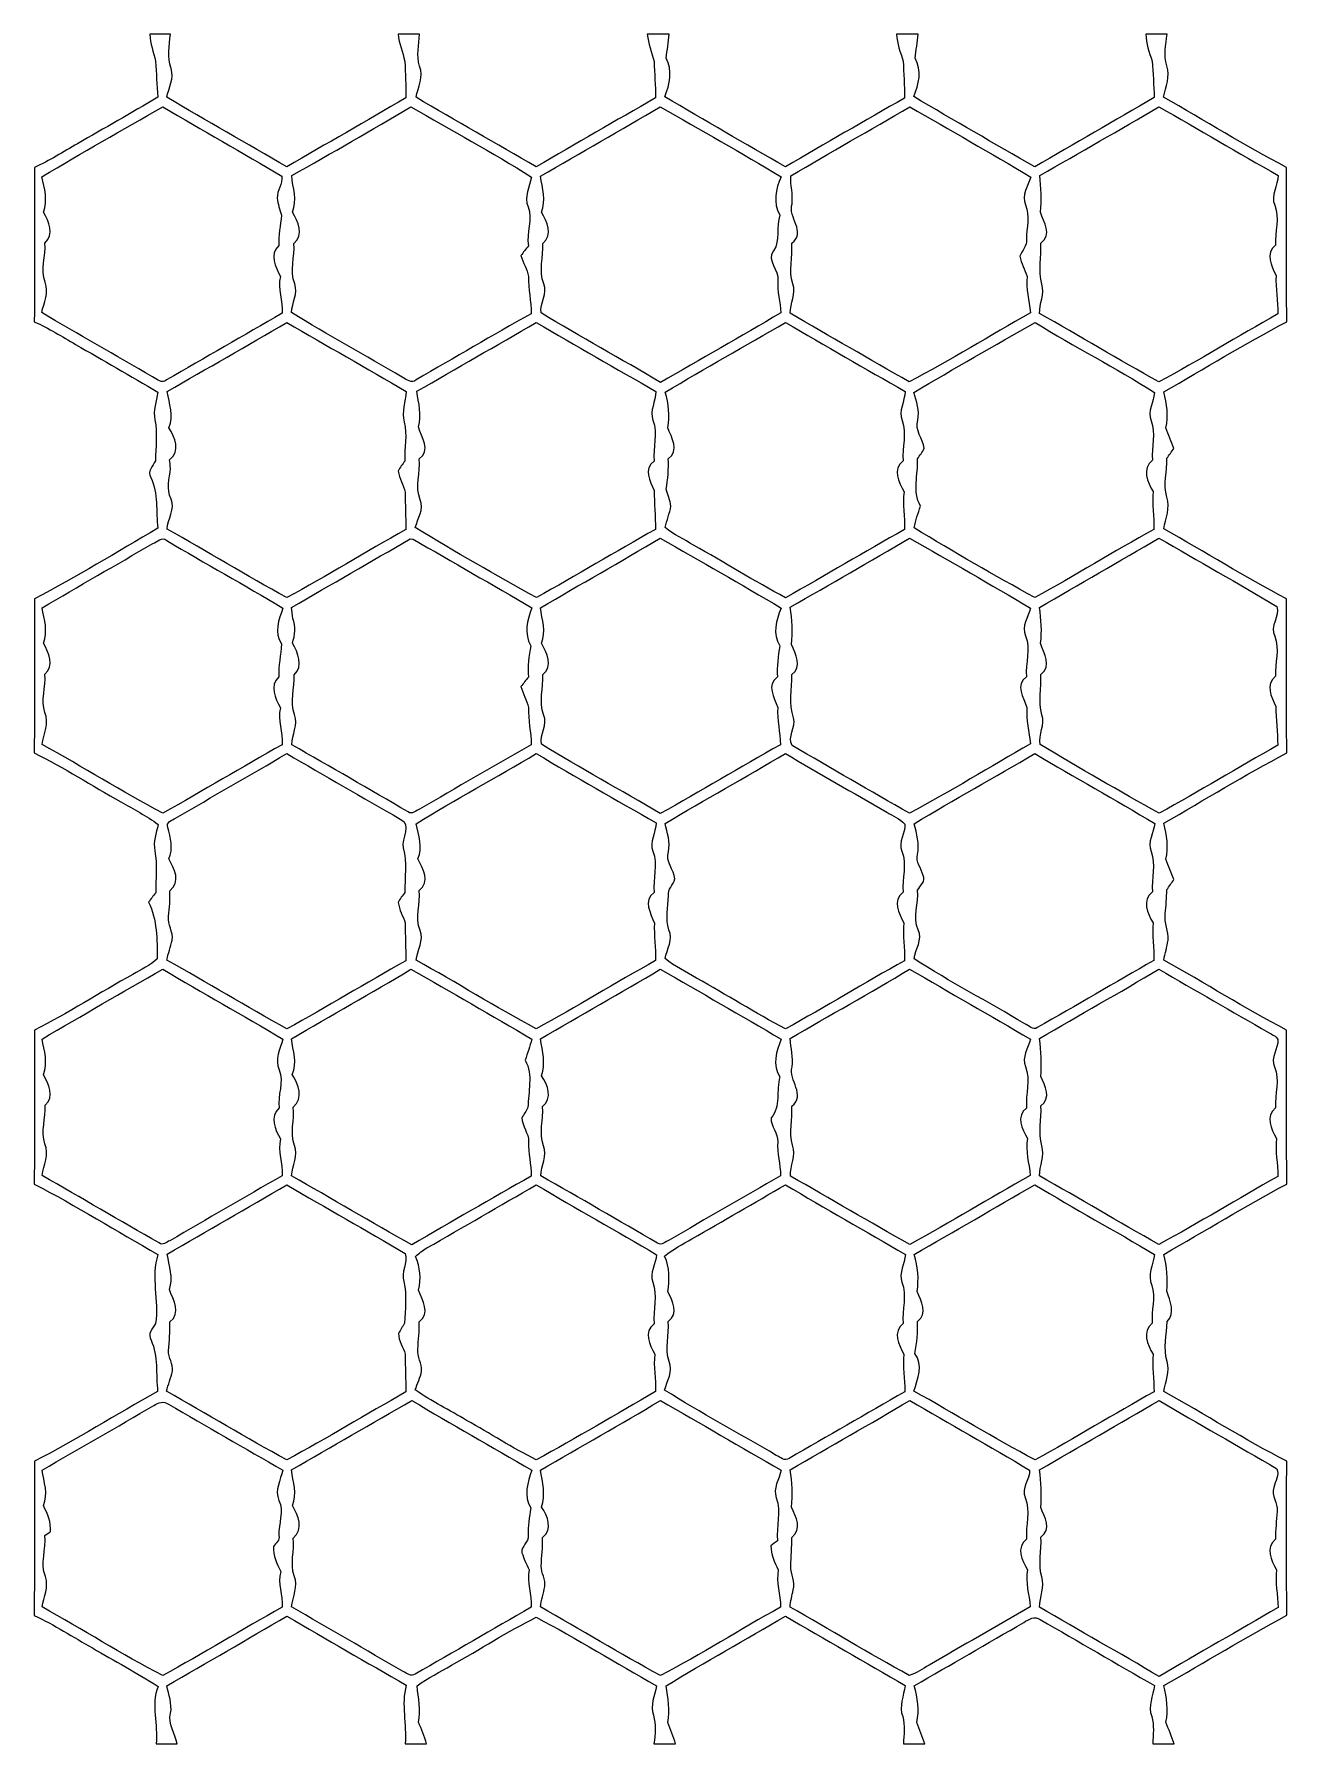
# Model space of a CAD drawing. Header units: centimetres. Extents: x -6.5 to 6.5, y -8.8 to 8.8.
import ezdxf

# ---------------------------------------------------------------- set-up
doc = ezdxf.new("R2010")
doc.units = ezdxf.units.CM
doc.header["$MEASUREMENT"] = 0
doc.layers.add('Camada 1', color=7, linetype='Continuous')

msp = doc.modelspace()

# ---------------------------------------------------------------- linework, layer by layer
at = {"layer": 'Camada 1'}
for points, knots in [([(-5.25885, 8.81944), (-5.25885, 8.81944), (-5.04647, 8.81944), (-5.04647, 8.81944), (-5.04647, 8.81944), (-5.05566, 8.70196), (-5.08212, 8.58096), (-5.03943, 8.46666), (-5.03943, 8.46666), (-5.00308, 8.36541), (-5.06518, 8.26699), (-5.08353, 8.16856), (-5.08353, 8.16856), (-4.67218, 7.92726), (-4.25662, 7.69267), (-3.84527, 7.45101), (-3.84527, 7.45101), (-3.43675, 7.68879), (-3.02541, 7.92233), (-2.61725, 8.16151), (-2.61725, 8.16151), (-2.61796, 8.28745), (-2.62008, 8.41375), (-2.62784, 8.53934), (-2.62784, 8.53934), (-2.64936, 8.63317), (-2.68569, 8.72313), (-2.69733, 8.81944), (-2.69733, 8.81944), (-2.69733, 8.81944), (-2.47755, 8.81944), (-2.47755, 8.81944), (-2.47755, 8.81944), (-2.48038, 8.70972), (-2.51107, 8.59719), (-2.47543, 8.48959), (-2.47543, 8.48959), (-2.4317, 8.38129), (-2.4899, 8.27405), (-2.51178, 8.16821), (-2.51178, 8.16821), (-2.09973, 7.92691), (-1.68451, 7.6909), (-1.27175, 7.45101), (-1.27175, 7.45101), (-0.86254, 7.6909), (-0.45049, 7.9255), (-0.04022, 8.16362), (-0.04022, 8.16362), (-0.04268, 8.28851), (-0.05009, 8.41304), (-0.05644, 8.53757), (-0.05644, 8.53757), (-0.07902, 8.63141), (-0.11852, 8.72172), (-0.12629, 8.81944), (-0.12629, 8.81944), (-0.12629, 8.81944), (0.09806, 8.81944), (0.09806, 8.81944), (0.09806, 8.81944), (0.0889, 8.73724), (0.08008, 8.65505), (0.06984, 8.5732), (0.06984, 8.5732), (0.13723, 8.44268), (0.10512, 8.30438), (0.05503, 8.17421), (0.05503, 8.17421), (0.46637, 7.92691), (0.88477, 7.69196), (1.29998, 7.45137), (1.29998, 7.45137), (1.70814, 7.6895), (2.11737, 7.92585), (2.52801, 8.1601), (2.52801, 8.1601), (2.52764, 8.28745), (2.52095, 8.41516), (2.51319, 8.54251), (2.51319, 8.54251), (2.48637, 8.63388), (2.44968, 8.72313), (2.44474, 8.81944), (2.44474, 8.81944), (2.44474, 8.81944), (2.66912, 8.81944), (2.66912, 8.81944), (2.66912, 8.81944), (2.65923, 8.73689), (2.64829, 8.65434), (2.6363, 8.57179), (2.6363, 8.57179), (2.71215, 8.44408), (2.67441, 8.30333), (2.62325, 8.17491), (2.62325, 8.17491), (3.03671, 7.92903), (3.4551, 7.6909), (3.87208, 7.45101), (3.87208, 7.45101), (4.28059, 7.69372), (4.69618, 7.92479), (5.10433, 8.16751), (5.10433, 8.16751), (5.09763, 8.29275), (5.0941, 8.41798), (5.08175, 8.54251), (5.08175, 8.54251), (5.05388, 8.63353), (5.01967, 8.72313), (5.01685, 8.81944), (5.01685, 8.81944), (5.01685, 8.81944), (5.23733, 8.81944), (5.23733, 8.81944), (5.23733, 8.81944), (5.22427, 8.71113), (5.20064, 8.60036), (5.23416, 8.49312), (5.23416, 8.49312), (5.26944, 8.38446), (5.22605, 8.27617), (5.2003, 8.17138), (5.2003, 8.17138), (5.62151, 7.9255), (6.03919, 7.67221), (6.4703, 7.44431), (6.4703, 7.44431), (6.4703, 6.91339), (6.46959, 6.38281), (6.471, 5.85187), (6.471, 5.85187), (6.0399, 5.62539), (5.62397, 5.37104), (5.20206, 5.12833), (5.20206, 5.12833), (5.23239, 5.00661), (5.25497, 4.88102), (5.22427, 4.7565), (5.22427, 4.7565), (5.25285, 4.68665), (5.28072, 4.61644), (5.30789, 4.54589), (5.30789, 4.54589), (5.28319, 4.51167), (5.2585, 4.47745), (5.2338, 4.44358), (5.2338, 4.44358), (5.24016, 4.31024), (5.1943, 4.17512), (5.2338, 4.04388), (5.2338, 4.04388), (5.26944, 3.93381), (5.22464, 3.82305), (5.20242, 3.7151), (5.20242, 3.7151), (5.62715, 3.47802), (6.03956, 3.21944), (6.4703, 2.99332), (6.4703, 2.99332), (6.47135, 2.46345), (6.46852, 1.93357), (6.47135, 1.4037), (6.47135, 1.4037), (6.04131, 1.1751), (5.62434, 0.92145), (5.20242, 0.67839), (5.20242, 0.67839), (5.23239, 0.55667), (5.25568, 0.43074), (5.22393, 0.30656), (5.22393, 0.30656), (5.2518, 0.23707), (5.28002, 0.16791), (5.30754, 0.09842), (5.30754, 0.09842), (5.28319, 0.06314), (5.25885, 0.02821), (5.23416, -0.00669), (5.23416, -0.00669), (5.23346, -0.09031), (5.22534, -0.17356), (5.21757, -0.25717), (5.21757, -0.25717), (5.20629, -0.3496), (5.25463, -0.43673), (5.24686, -0.52916), (5.24686, -0.52916), (5.23733, -0.59796), (5.21687, -0.66498), (5.20206, -0.73271), (5.20206, -0.73271), (5.62609, -0.97155), (6.0399, -1.22872), (6.4703, -1.45591), (6.4703, -1.45591), (6.471, -1.98508), (6.46852, -2.51459), (6.47171, -3.04375), (6.47171, -3.04375), (6.04202, -3.27342), (5.62539, -3.52743), (5.20276, -3.77013), (5.20276, -3.77013), (5.23558, -3.89466), (5.24191, -4.02237), (5.2338, -4.15042), (5.2338, -4.15042), (5.26555, -4.25309), (5.32729, -4.37161), (5.23699, -4.46369), (5.23699, -4.46369), (5.23558, -4.60058), (5.19535, -4.7392), (5.23699, -4.87362), (5.23699, -4.87362), (5.26732, -4.9784), (5.22252, -5.08175), (5.20206, -5.18371), (5.20206, -5.18371), (5.6268, -5.42079), (6.03919, -5.67972), (6.47064, -5.90373), (6.47064, -5.90373), (6.47064, -6.43361), (6.46818, -6.96312), (6.47206, -7.49265), (6.47206, -7.49265), (6.04307, -7.72407), (5.62645, -7.97806), (5.20276, -8.21901), (5.20276, -8.21901), (5.23098, -8.34284), (5.25497, -8.47019), (5.22464, -8.59649), (5.22464, -8.59649), (5.25392, -8.67022), (5.28072, -8.74465), (5.30825, -8.81944), (5.30825, -8.81944), (5.30825, -8.81944), (5.08811, -8.81944), (5.08811, -8.81944), (5.08811, -8.81944), (5.09269, -8.72525), (5.1054, -8.62965), (5.07787, -8.53792), (5.07787, -8.53792), (5.03872, -8.43033), (5.08881, -8.32379), (5.10786, -8.21867), (5.10786, -8.21867), (4.71382, -7.99358), (4.32223, -7.76393), (3.92852, -7.5385), (3.92852, -7.5385), (3.87244, -7.49194), (3.80965, -7.53886), (3.75778, -7.56637), (3.75778, -7.56637), (3.38208, -7.78651), (3.0046, -8.00311), (2.62748, -8.22077), (2.62748, -8.22077), (2.66276, -8.34424), (2.68286, -8.47231), (2.6543, -8.59966), (2.6543, -8.59966), (2.68498, -8.67127), (2.71251, -8.74465), (2.73614, -8.81944), (2.73614, -8.81944), (2.73614, -8.81944), (2.516, -8.81944), (2.516, -8.81944), (2.516, -8.81944), (2.52201, -8.72596), (2.53505, -8.6307), (2.50895, -8.53934), (2.50895, -8.53934), (2.46944, -8.43138), (2.51953, -8.32414), (2.53541, -8.21796), (2.53541, -8.21796), (2.12231, -7.98054), (1.70956, -7.74312), (1.29857, -7.50252), (1.29857, -7.50252), (0.89005, -7.74559), (0.47059, -7.97172), (0.06702, -8.22254), (0.06702, -8.22254), (0.08678, -8.34743), (0.11007, -8.47336), (0.08431, -8.59966), (0.08431, -8.59966), (0.11535, -8.67127), (0.14286, -8.74465), (0.16581, -8.81944), (0.16581, -8.81944), (0.16581, -8.81944), (-0.05785, -8.81944), (-0.05785, -8.81944), (-0.05785, -8.81944), (-0.0448, -8.72137), (-0.03493, -8.62083), (-0.06349, -8.52487), (-0.06349, -8.52487), (-0.09983, -8.42256), (-0.04797, -8.32167), (-0.0314, -8.22147), (-0.0314, -8.22147), (-0.44626, -7.98865), (-0.85019, -7.73394), (-1.27175, -7.51451), (-1.27175, -7.51451), (-1.57198, -7.66056), (-1.85208, -7.84754), (-2.14524, -8.0077), (-2.14524, -8.0077), (-2.26342, -8.07966), (-2.39041, -8.13822), (-2.50119, -8.22184), (-2.50119, -8.22184), (-2.48637, -8.34636), (-2.45957, -8.47161), (-2.48637, -8.5972), (-2.48637, -8.5972), (-2.45463, -8.66951), (-2.42675, -8.7436), (-2.40347, -8.81944), (-2.40347, -8.81944), (-2.40347, -8.81944), (-2.62325, -8.81944), (-2.62325, -8.81944), (-2.62325, -8.81944), (-2.60667, -8.61659), (-2.66841, -8.41516), (-2.61267, -8.21443), (-2.61267, -8.21443), (-3.02401, -7.97842), (-3.43464, -7.74135), (-3.84422, -7.50288), (-3.84422, -7.50288), (-4.25662, -7.74347), (-4.67077, -7.98125), (-5.08423, -8.22006), (-5.08423, -8.22006), (-5.06552, -8.31356), (-5.02603, -8.40668), (-5.04437, -8.50335), (-5.04437, -8.50335), (-5.07259, -8.61518), (-4.9985, -8.71395), (-4.97521, -8.81944), (-4.97521, -8.81944), (-4.97521, -8.81944), (-5.19394, -8.81944), (-5.19394, -8.81944), (-5.19394, -8.81944), (-5.17102, -8.62117), (-5.25073, -8.42151), (-5.17348, -8.22888), (-5.17348, -8.22888), (-5.39291, -8.08567), (-5.62539, -7.96466), (-5.84975, -7.83061), (-5.84975, -7.83061), (-6.05084, -7.71947), (-6.24346, -7.59213), (-6.45159, -7.49477), (-6.45159, -7.49477), (-6.44701, -6.96453), (-6.45125, -6.43466), (-6.44913, -5.90479), (-6.44913, -5.90479), (-6.01591, -5.68254), (-5.60422, -5.42008), (-5.17771, -5.18478), (-5.17771, -5.18478), (-5.19782, -5.00732), (-5.17136, -4.82141), (-5.24581, -4.65454), (-5.24581, -4.65454), (-5.28637, -4.58927), (-5.23098, -4.5346), (-5.19923, -4.48132), (-5.19923, -4.48132), (-5.16466, -4.2432), (-5.24898, -4.00368), (-5.17596, -3.77048), (-5.17596, -3.77048), (-5.60175, -3.52989), (-6.01698, -3.26918), (-6.45089, -3.04446), (-6.45089, -3.04446), (-6.44735, -2.51495), (-6.45159, -1.98542), (-6.44877, -1.45591), (-6.44877, -1.45591), (-6.10129, -1.28093), (-5.77356, -1.06927), (-5.43312, -0.88053), (-5.43312, -0.88053), (-5.34916, -0.82937), (-5.25463, -0.79092), (-5.18337, -0.72143), (-5.18337, -0.72143), (-5.18266, -0.52317), (-5.18195, -0.31784), (-5.27227, -0.13616), (-5.27227, -0.13616), (-5.24791, -0.10337), (-5.22286, -0.07126), (-5.19747, -0.03915), (-5.19747, -0.03915), (-5.19923, 0.10512), (-5.17877, 0.25011), (-5.20664, 0.39299), (-5.20664, 0.39299), (-5.2271, 0.48577), (-5.19289, 0.57679), (-5.17277, 0.66569), (-5.17277, 0.66569), (-5.29412, 0.75459), (-5.42748, 0.82479), (-5.5573, 0.89958), (-5.5573, 0.89958), (-5.85645, 1.06539), (-6.14432, 1.2527), (-6.45089, 1.40441), (-6.45089, 1.40441), (-6.44771, 1.93428), (-6.45089, 2.46415), (-6.44913, 2.99366), (-6.44913, 2.99366), (-6.01556, 3.21909), (-5.59822, 3.47556), (-5.17596, 3.72145), (-5.17596, 3.72145), (-5.19782, 3.89643), (-5.17102, 4.08057), (-5.24651, 4.24497), (-5.24651, 4.24497), (-5.28742, 4.30917), (-5.22993, 4.36457), (-5.19994, 4.41854), (-5.19994, 4.41854), (-5.19747, 4.55894), (-5.17913, 4.70076), (-5.20629, 4.84011), (-5.20629, 4.84011), (-5.22569, 4.93676), (-5.1936, 5.03202), (-5.17525, 5.12585), (-5.17525, 5.12585), (-5.4557, 5.29519), (-5.74216, 5.45358), (-6.02473, 5.61939), (-6.02473, 5.61939), (-6.16513, 5.69877), (-6.30132, 5.78767), (-6.45018, 5.85082), (-6.45018, 5.85082), (-6.44913, 6.38245), (-6.44947, 6.91373), (-6.44983, 7.44536), (-6.44983, 7.44536), (-6.29391, 7.5124), (-6.15173, 7.60589), (-6.00392, 7.68879), (-6.00392, 7.68879), (-5.7291, 7.85071), (-5.44936, 8.00417), (-5.17701, 8.17104), (-5.17701, 8.17104), (-5.18478, 8.2938), (-5.19219, 8.41692), (-5.19888, 8.54004), (-5.19888, 8.54004), (-5.22076, 8.63282), (-5.25568, 8.72278), (-5.25885, 8.81944)], [0, 0, 0, 0, 0.00819672, 0.00819672, 0.00819672, 0.00819672, 0.01639344, 0.01639344, 0.01639344, 0.01639344, 0.02459016, 0.02459016, 0.02459016, 0.02459016, 0.03278689, 0.03278689, 0.03278689, 0.03278689, 0.04098361, 0.04098361, 0.04098361, 0.04098361, 0.04918033, 0.04918033, 0.04918033, 0.04918033, 0.05737705, 0.05737705, 0.05737705, 0.05737705, 0.06557377, 0.06557377, 0.06557377, 0.06557377, 0.07377049, 0.07377049, 0.07377049, 0.07377049, 0.08196721, 0.08196721, 0.08196721, 0.08196721, 0.09016393, 0.09016393, 0.09016393, 0.09016393, 0.09836066, 0.09836066, 0.09836066, 0.09836066, 0.10655738, 0.10655738, 0.10655738, 0.10655738, 0.1147541, 0.1147541, 0.1147541, 0.1147541, 0.12295082, 0.12295082, 0.12295082, 0.12295082, 0.13114754, 0.13114754, 0.13114754, 0.13114754, 0.13934426, 0.13934426, 0.13934426, 0.13934426, 0.14754098, 0.14754098, 0.14754098, 0.14754098, 0.1557377, 0.1557377, 0.1557377, 0.1557377, 0.16393443, 0.16393443, 0.16393443, 0.16393443, 0.17213115, 0.17213115, 0.17213115, 0.17213115, 0.18032787, 0.18032787, 0.18032787, 0.18032787, 0.18852459, 0.18852459, 0.18852459, 0.18852459, 0.19672131, 0.19672131, 0.19672131, 0.19672131, 0.20491803, 0.20491803, 0.20491803, 0.20491803, 0.21311475, 0.21311475, 0.21311475, 0.21311475, 0.22131148, 0.22131148, 0.22131148, 0.22131148, 0.2295082, 0.2295082, 0.2295082, 0.2295082, 0.23770492, 0.23770492, 0.23770492, 0.23770492, 0.24590164, 0.24590164, 0.24590164, 0.24590164, 0.25409836, 0.25409836, 0.25409836, 0.25409836, 0.26229508, 0.26229508, 0.26229508, 0.26229508, 0.2704918, 0.2704918, 0.2704918, 0.2704918, 0.27868852, 0.27868852, 0.27868852, 0.27868852, 0.28688525, 0.28688525, 0.28688525, 0.28688525, 0.29508197, 0.29508197, 0.29508197, 0.29508197, 0.30327869, 0.30327869, 0.30327869, 0.30327869, 0.31147541, 0.31147541, 0.31147541, 0.31147541, 0.31967213, 0.31967213, 0.31967213, 0.31967213, 0.32786885, 0.32786885, 0.32786885, 0.32786885, 0.33606557, 0.33606557, 0.33606557, 0.33606557, 0.3442623, 0.3442623, 0.3442623, 0.3442623, 0.35245902, 0.35245902, 0.35245902, 0.35245902, 0.36065574, 0.36065574, 0.36065574, 0.36065574, 0.36885246, 0.36885246, 0.36885246, 0.36885246, 0.37704918, 0.37704918, 0.37704918, 0.37704918, 0.3852459, 0.3852459, 0.3852459, 0.3852459, 0.39344262, 0.39344262, 0.39344262, 0.39344262, 0.40163934, 0.40163934, 0.40163934, 0.40163934, 0.40983607, 0.40983607, 0.40983607, 0.40983607, 0.41803279, 0.41803279, 0.41803279, 0.41803279, 0.42622951, 0.42622951, 0.42622951, 0.42622951, 0.43442623, 0.43442623, 0.43442623, 0.43442623, 0.44262295, 0.44262295, 0.44262295, 0.44262295, 0.45081967, 0.45081967, 0.45081967, 0.45081967, 0.45901639, 0.45901639, 0.45901639, 0.45901639, 0.46721311, 0.46721311, 0.46721311, 0.46721311, 0.47540984, 0.47540984, 0.47540984, 0.47540984, 0.48360656, 0.48360656, 0.48360656, 0.48360656, 0.49180328, 0.49180328, 0.49180328, 0.49180328, 0.5, 0.5, 0.5, 0.5, 0.50819672, 0.50819672, 0.50819672, 0.50819672, 0.51639344, 0.51639344, 0.51639344, 0.51639344, 0.52459016, 0.52459016, 0.52459016, 0.52459016, 0.53278689, 0.53278689, 0.53278689, 0.53278689, 0.54098361, 0.54098361, 0.54098361, 0.54098361, 0.54918033, 0.54918033, 0.54918033, 0.54918033, 0.55737705, 0.55737705, 0.55737705, 0.55737705, 0.56557377, 0.56557377, 0.56557377, 0.56557377, 0.57377049, 0.57377049, 0.57377049, 0.57377049, 0.58196721, 0.58196721, 0.58196721, 0.58196721, 0.59016393, 0.59016393, 0.59016393, 0.59016393, 0.59836066, 0.59836066, 0.59836066, 0.59836066, 0.60655738, 0.60655738, 0.60655738, 0.60655738, 0.6147541, 0.6147541, 0.6147541, 0.6147541, 0.62295082, 0.62295082, 0.62295082, 0.62295082, 0.63114754, 0.63114754, 0.63114754, 0.63114754, 0.63934426, 0.63934426, 0.63934426, 0.63934426, 0.64754098, 0.64754098, 0.64754098, 0.64754098, 0.6557377, 0.6557377, 0.6557377, 0.6557377, 0.66393443, 0.66393443, 0.66393443, 0.66393443, 0.67213115, 0.67213115, 0.67213115, 0.67213115, 0.68032787, 0.68032787, 0.68032787, 0.68032787, 0.68852459, 0.68852459, 0.68852459, 0.68852459, 0.69672131, 0.69672131, 0.69672131, 0.69672131, 0.70491803, 0.70491803, 0.70491803, 0.70491803, 0.71311475, 0.71311475, 0.71311475, 0.71311475, 0.72131148, 0.72131148, 0.72131148, 0.72131148, 0.7295082, 0.7295082, 0.7295082, 0.7295082, 0.73770492, 0.73770492, 0.73770492, 0.73770492, 0.74590164, 0.74590164, 0.74590164, 0.74590164, 0.75409836, 0.75409836, 0.75409836, 0.75409836, 0.76229508, 0.76229508, 0.76229508, 0.76229508, 0.7704918, 0.7704918, 0.7704918, 0.7704918, 0.77868852, 0.77868852, 0.77868852, 0.77868852, 0.78688525, 0.78688525, 0.78688525, 0.78688525, 0.79508197, 0.79508197, 0.79508197, 0.79508197, 0.80327869, 0.80327869, 0.80327869, 0.80327869, 0.81147541, 0.81147541, 0.81147541, 0.81147541, 0.81967213, 0.81967213, 0.81967213, 0.81967213, 0.82786885, 0.82786885, 0.82786885, 0.82786885, 0.83606557, 0.83606557, 0.83606557, 0.83606557, 0.8442623, 0.8442623, 0.8442623, 0.8442623, 0.85245902, 0.85245902, 0.85245902, 0.85245902, 0.86065574, 0.86065574, 0.86065574, 0.86065574, 0.86885246, 0.86885246, 0.86885246, 0.86885246, 0.87704918, 0.87704918, 0.87704918, 0.87704918, 0.8852459, 0.8852459, 0.8852459, 0.8852459, 0.89344262, 0.89344262, 0.89344262, 0.89344262, 0.90163934, 0.90163934, 0.90163934, 0.90163934, 0.90983607, 0.90983607, 0.90983607, 0.90983607, 0.91803279, 0.91803279, 0.91803279, 0.91803279, 0.92622951, 0.92622951, 0.92622951, 0.92622951, 0.93442623, 0.93442623, 0.93442623, 0.93442623, 0.94262295, 0.94262295, 0.94262295, 0.94262295, 0.95081967, 0.95081967, 0.95081967, 0.95081967, 0.95901639, 0.95901639, 0.95901639, 0.95901639, 0.96721311, 0.96721311, 0.96721311, 0.96721311, 0.97540984, 0.97540984, 0.97540984, 0.97540984, 0.98360656, 0.98360656, 0.98360656, 0.98360656, 1, 1, 1, 1]), ([(-6.37117, 7.34942), (-6.37117, 7.34942), (-6.37117, 7.34942), (-6.37117, 7.34942), (-6.37117, 7.34942), (-6.34471, 7.22911), (-6.30977, 7.10423), (-6.35565, 6.98358), (-6.35565, 6.98358), (-6.30096, 6.88728), (-6.23887, 6.75286), (-6.34083, 6.66467), (-6.34083, 6.66467), (-6.32882, 6.52921), (-6.38986, 6.39092), (-6.33694, 6.26004), (-6.33694, 6.26004), (-6.29778, 6.15456), (-6.35353, 6.04943), (-6.37292, 5.94642), (-6.37292, 5.94642), (-5.99475, 5.72099), (-5.60951, 5.50757), (-5.23063, 5.28389), (-5.23063, 5.28389), (-5.18617, 5.2645), (-5.13396, 5.20734), (-5.08565, 5.2518), (-5.08565, 5.2518), (-4.6877, 5.48075), (-4.29119, 5.71183), (-3.8929, 5.93972), (-3.8929, 5.93972), (-3.88267, 6.06812), (-3.94441, 6.19266), (-3.91125, 6.31966), (-3.91125, 6.31966), (-3.96239, 6.41702), (-4.02907, 6.54967), (-3.92606, 6.63787), (-3.92606, 6.63787), (-3.93276, 6.74334), (-3.91018, 6.84671), (-3.90102, 6.95113), (-3.90102, 6.95113), (-3.91407, 7.0104), (-3.94053, 7.06683), (-3.94441, 7.12823), (-3.94441, 7.12823), (-3.94616, 7.20689), (-3.88937, 7.27392), (-3.89502, 7.35295), (-3.89502, 7.35295), (-4.30035, 7.59953), (-4.71874, 7.82567), (-5.12514, 8.07049), (-5.12514, 8.07049), (-5.54248, 7.83342), (-5.95841, 7.59424), (-6.37117, 7.34942)], [0, 0, 0, 0, 0.0625, 0.0625, 0.0625, 0.0625, 0.125, 0.125, 0.125, 0.125, 0.1875, 0.1875, 0.1875, 0.1875, 0.25, 0.25, 0.25, 0.25, 0.3125, 0.3125, 0.3125, 0.3125, 0.375, 0.375, 0.375, 0.375, 0.4375, 0.4375, 0.4375, 0.4375, 0.5, 0.5, 0.5, 0.5, 0.5625, 0.5625, 0.5625, 0.5625, 0.625, 0.625, 0.625, 0.625, 0.6875, 0.6875, 0.6875, 0.6875, 0.75, 0.75, 0.75, 0.75, 0.8125, 0.8125, 0.8125, 0.8125, 0.875, 0.875, 0.875, 0.875, 1, 1, 1, 1]), ([(-3.79236, 7.36211), (-3.79236, 7.36211), (-3.79236, 7.36211), (-3.79236, 7.36211), (-3.79236, 7.36211), (-3.7867, 7.23477), (-3.73308, 7.10742), (-3.78777, 6.98287), (-3.78777, 6.98287), (-3.7285, 6.88657), (-3.66854, 6.75075), (-3.77119, 6.6608), (-3.77119, 6.6608), (-3.76132, 6.52144), (-3.81952, 6.37998), (-3.76414, 6.24487), (-3.76414, 6.24487), (-3.72426, 6.14469), (-3.79482, 6.04838), (-3.79518, 5.94783), (-3.79518, 5.94783), (-3.42229, 5.71287), (-3.03142, 5.50721), (-2.6536, 5.28038), (-2.6536, 5.28038), (-2.60984, 5.2585), (-2.55763, 5.20734), (-2.51001, 5.25392), (-2.51001, 5.25392), (-2.11596, 5.48181), (-1.72261, 5.71183), (-1.32537, 5.93514), (-1.32537, 5.93514), (-1.32079, 6.0639), (-1.35784, 6.18949), (-1.35183, 6.31859), (-1.35183, 6.31859), (-1.36489, 6.39409), (-1.40652, 6.46182), (-1.4298, 6.53486), (-1.4298, 6.53486), (-1.40511, 6.56907), (-1.37936, 6.60259), (-1.35325, 6.63609), (-1.35325, 6.63609), (-1.37583, 6.77121), (-1.30245, 6.90879), (-1.35643, 7.03862), (-1.35643, 7.03862), (-1.39912, 7.14233), (-1.34301, 7.24534), (-1.31974, 7.34554), (-1.31974, 7.34554), (-1.72614, 7.6006), (-2.14911, 7.83061), (-2.5647, 8.07085), (-2.5647, 8.07085), (-2.97074, 7.82954), (-3.37996, 7.59283), (-3.79236, 7.36211)], [0, 0, 0, 0, 0.0625, 0.0625, 0.0625, 0.0625, 0.125, 0.125, 0.125, 0.125, 0.1875, 0.1875, 0.1875, 0.1875, 0.25, 0.25, 0.25, 0.25, 0.3125, 0.3125, 0.3125, 0.3125, 0.375, 0.375, 0.375, 0.375, 0.4375, 0.4375, 0.4375, 0.4375, 0.5, 0.5, 0.5, 0.5, 0.5625, 0.5625, 0.5625, 0.5625, 0.625, 0.625, 0.625, 0.625, 0.6875, 0.6875, 0.6875, 0.6875, 0.75, 0.75, 0.75, 0.75, 0.8125, 0.8125, 0.8125, 0.8125, 0.875, 0.875, 0.875, 0.875, 1, 1, 1, 1]), ([(-1.22624, 7.35471), (-1.22624, 7.35471), (-1.22624, 7.35471), (-1.22624, 7.35471), (-1.22624, 7.35471), (-1.2125, 7.23018), (-1.16769, 7.10564), (-1.21778, 6.98287), (-1.21778, 6.98287), (-1.15958, 6.88552), (-1.09326, 6.74828), (-1.20543, 6.66114), (-1.20543, 6.66114), (-1.19591, 6.52215), (-1.24741, 6.37928), (-1.19486, 6.24487), (-1.19486, 6.24487), (-1.14864, 6.14327), (-1.23789, 6.0466), (-1.22096, 5.94289), (-1.22096, 5.94289), (-0.81562, 5.69665), (-0.39792, 5.46981), (0.00987, 5.22676), (0.00987, 5.22676), (0.42403, 5.46522), (0.8396, 5.70123), (1.25165, 5.94395), (1.25165, 5.94395), (1.24529, 6.05613), (1.21391, 6.1662), (1.22025, 6.27909), (1.22025, 6.27909), (1.23754, 6.38562), (1.09996, 6.48441), (1.17651, 6.58318), (1.17651, 6.58318), (1.25095, 6.69113), (1.19909, 6.83365), (1.24178, 6.95395), (1.24178, 6.95395), (1.1684, 7.0813), (1.19803, 7.21995), (1.25518, 7.34694), (1.25518, 7.34694), (0.84384, 7.59566), (0.42509, 7.83132), (0.00847, 8.07049), (0.00847, 8.07049), (-0.40075, 7.82778), (-0.81492, 7.59388), (-1.22624, 7.35471)], [0, 0, 0, 0, 0.07142857, 0.07142857, 0.07142857, 0.07142857, 0.14285714, 0.14285714, 0.14285714, 0.14285714, 0.21428571, 0.21428571, 0.21428571, 0.21428571, 0.28571429, 0.28571429, 0.28571429, 0.28571429, 0.35714286, 0.35714286, 0.35714286, 0.35714286, 0.42857143, 0.42857143, 0.42857143, 0.42857143, 0.5, 0.5, 0.5, 0.5, 0.57142857, 0.57142857, 0.57142857, 0.57142857, 0.64285714, 0.64285714, 0.64285714, 0.64285714, 0.71428571, 0.71428571, 0.71428571, 0.71428571, 0.78571429, 0.78571429, 0.78571429, 0.78571429, 0.85714286, 0.85714286, 0.85714286, 0.85714286, 1, 1, 1, 1]), ([(1.35573, 7.35753), (1.35573, 7.35753), (1.35573, 7.35753), (1.35573, 7.35753), (1.35573, 7.35753), (1.34796, 7.26157), (1.38077, 7.16667), (1.36701, 7.07036), (1.36701, 7.07036), (1.32186, 6.92784), (1.51977, 6.77932), (1.36489, 6.66255), (1.36489, 6.66255), (1.37371, 6.52251), (1.33103, 6.37962), (1.37583, 6.24275), (1.37583, 6.24275), (1.41005, 6.14221), (1.34866, 6.04343), (1.34725, 5.94147), (1.34725, 5.94147), (1.75612, 5.70301), (2.16641, 5.467), (2.57739, 5.23205), (2.57739, 5.23205), (3.00002, 5.45641), (3.411, 5.70723), (3.82658, 5.94606), (3.82658, 5.94606), (3.81212, 6.0706), (3.7793, 6.19371), (3.79165, 6.32001), (3.79165, 6.32001), (3.77013, 6.39092), (3.72991, 6.45548), (3.71827, 6.52885), (3.71827, 6.52885), (3.74015, 6.58707), (3.79341, 6.63539), (3.78566, 6.70207), (3.78566, 6.70207), (3.78529, 6.8213), (3.82481, 6.94443), (3.77684, 7.05872), (3.77684, 7.05872), (3.73167, 7.15785), (3.80047, 7.25416), (3.82975, 7.34589), (3.82975, 7.34589), (3.417, 7.59319), (2.9979, 7.82954), (2.58163, 8.07049), (2.58163, 8.07049), (2.17523, 7.82884), (1.76072, 7.60095), (1.35573, 7.35753)], [0, 0, 0, 0, 0.06666667, 0.06666667, 0.06666667, 0.06666667, 0.13333333, 0.13333333, 0.13333333, 0.13333333, 0.2, 0.2, 0.2, 0.2, 0.26666667, 0.26666667, 0.26666667, 0.26666667, 0.33333333, 0.33333333, 0.33333333, 0.33333333, 0.4, 0.4, 0.4, 0.4, 0.46666667, 0.46666667, 0.46666667, 0.46666667, 0.53333333, 0.53333333, 0.53333333, 0.53333333, 0.6, 0.6, 0.6, 0.6, 0.66666667, 0.66666667, 0.66666667, 0.66666667, 0.73333333, 0.73333333, 0.73333333, 0.73333333, 0.8, 0.8, 0.8, 0.8, 0.86666667, 0.86666667, 0.86666667, 0.86666667, 1, 1, 1, 1]), ([(3.92535, 7.36282), (3.92535, 7.36282), (3.92535, 7.36282), (3.92535, 7.36282), (3.92535, 7.36282), (3.93135, 7.23582), (3.9497, 7.10952), (3.9303, 6.98253), (3.9303, 6.98253), (3.96769, 6.87882), (4.05165, 6.75075), (3.93452, 6.66503), (3.93452, 6.66503), (3.94229, 6.52356), (3.9063, 6.37962), (3.94511, 6.24063), (3.94511, 6.24063), (3.9744, 6.14009), (3.919, 6.04061), (3.92148, 5.93865), (3.92148, 5.93865), (4.3321, 5.70301), (4.73991, 5.46206), (5.15301, 5.23134), (5.15301, 5.23134), (5.56577, 5.45711), (5.96971, 5.70089), (6.37928, 5.93302), (6.37928, 5.93302), (6.37821, 6.06531), (6.35706, 6.19619), (6.36057, 6.32848), (6.36057, 6.32848), (6.31542, 6.42902), (6.24416, 6.55742), (6.35635, 6.64316), (6.35635, 6.64316), (6.344, 6.78074), (6.40221, 6.92255), (6.34753, 7.0552), (6.34753, 7.0552), (6.30414, 7.15785), (6.37786, 7.25805), (6.38315, 7.36106), (6.38315, 7.36106), (5.97217, 7.5967), (5.5626, 7.83483), (5.15231, 8.0712), (5.15231, 8.0712), (4.7452, 7.83201), (4.33634, 7.59566), (3.92535, 7.36282)], [0, 0, 0, 0, 0.07142857, 0.07142857, 0.07142857, 0.07142857, 0.14285714, 0.14285714, 0.14285714, 0.14285714, 0.21428571, 0.21428571, 0.21428571, 0.21428571, 0.28571429, 0.28571429, 0.28571429, 0.28571429, 0.35714286, 0.35714286, 0.35714286, 0.35714286, 0.42857143, 0.42857143, 0.42857143, 0.42857143, 0.5, 0.5, 0.5, 0.5, 0.57142857, 0.57142857, 0.57142857, 0.57142857, 0.64285714, 0.64285714, 0.64285714, 0.64285714, 0.71428571, 0.71428571, 0.71428571, 0.71428571, 0.78571429, 0.78571429, 0.78571429, 0.78571429, 0.85714286, 0.85714286, 0.85714286, 0.85714286, 1, 1, 1, 1]), ([(-5.07929, 5.13291), (-5.07929, 5.13291), (-5.07929, 5.13291), (-5.07929, 5.13291), (-5.07929, 5.13291), (-5.06024, 5.00803), (-5.00556, 4.88209), (-5.0627, 4.75862), (-5.0627, 4.75862), (-5.00167, 4.65842), (-4.93501, 4.5159), (-5.05529, 4.42948), (-5.05529, 4.42948), (-5.05178, 4.40055), (-5.04825, 4.37161), (-5.04437, 4.34233), (-5.04437, 4.34233), (-5.0567, 4.23615), (-5.08811, 4.12537), (-5.03977, 4.02307), (-5.03977, 4.02307), (-4.99426, 3.91865), (-5.07505, 3.81881), (-5.0807, 3.71403), (-5.0807, 3.71403), (-4.66653, 3.48156), (-4.26049, 3.23461), (-3.84493, 3.00601), (-3.84493, 3.00601), (-3.43181, 3.23144), (-3.0293, 3.47768), (-2.61832, 3.7084), (-2.61832, 3.7084), (-2.61584, 3.8375), (-2.62466, 3.96662), (-2.62431, 4.09575), (-2.62431, 4.09575), (-2.643, 4.16877), (-2.68323, 4.23509), (-2.69699, 4.30954), (-2.69699, 4.30954), (-2.67864, 4.34798), (-2.65253, 4.38185), (-2.62748, 4.41571), (-2.62748, 4.41571), (-2.63455, 4.55012), (-2.60068, 4.68595), (-2.63313, 4.81824), (-2.63313, 4.81824), (-2.66629, 4.92337), (-2.61796, 5.02813), (-2.61231, 5.13326), (-2.61231, 5.13326), (-3.0226, 5.37174), (-3.43464, 5.60704), (-3.84527, 5.84553), (-3.84527, 5.84553), (-4.2552, 5.60563), (-4.66794, 5.37033), (-5.07929, 5.13291)], [0, 0, 0, 0, 0.0625, 0.0625, 0.0625, 0.0625, 0.125, 0.125, 0.125, 0.125, 0.1875, 0.1875, 0.1875, 0.1875, 0.25, 0.25, 0.25, 0.25, 0.3125, 0.3125, 0.3125, 0.3125, 0.375, 0.375, 0.375, 0.375, 0.4375, 0.4375, 0.4375, 0.4375, 0.5, 0.5, 0.5, 0.5, 0.5625, 0.5625, 0.5625, 0.5625, 0.625, 0.625, 0.625, 0.625, 0.6875, 0.6875, 0.6875, 0.6875, 0.75, 0.75, 0.75, 0.75, 0.8125, 0.8125, 0.8125, 0.8125, 0.875, 0.875, 0.875, 0.875, 1, 1, 1, 1]), ([(-2.50472, 5.13503), (-2.50472, 5.13503), (-2.50472, 5.13503), (-2.50472, 5.13503), (-2.50472, 5.13503), (-2.48391, 5.01297), (-2.45426, 4.8902), (-2.48532, 4.76673), (-2.48532, 4.76673), (-2.45463, 4.65912), (-2.35549, 4.52754), (-2.47896, 4.43793), (-2.47896, 4.43793), (-2.4652, 4.29682), (-2.52552, 4.15183), (-2.46803, 4.01601), (-2.46803, 4.01601), (-2.42746, 3.91759), (-2.49485, 3.82235), (-2.51953, 3.72957), (-2.51953, 3.72957), (-2.1096, 3.47839), (-1.69087, 3.23885), (-1.2707, 3.00637), (-1.2707, 3.00637), (-0.85794, 3.23497), (-0.45366, 3.47944), (-0.04197, 3.71016), (-0.04197, 3.71016), (-0.04022, 3.84386), (-0.05503, 3.97722), (-0.05503, 4.11056), (-0.05503, 4.11056), (-0.10089, 4.20792), (-0.16686, 4.33351), (-0.05679, 4.41501), (-0.05679, 4.41501), (-0.06984, 4.55541), (-0.01622, 4.69935), (-0.06772, 4.83551), (-0.06772, 4.83551), (-0.10583, 4.93465), (-0.03774, 5.03166), (-0.03632, 5.13186), (-0.03632, 5.13186), (-0.44803, 5.36963), (-0.86113, 5.60563), (-1.27212, 5.84517), (-1.27212, 5.84517), (-1.68275, 5.60775), (-2.09337, 5.37069), (-2.50472, 5.13503)], [0, 0, 0, 0, 0.07142857, 0.07142857, 0.07142857, 0.07142857, 0.14285714, 0.14285714, 0.14285714, 0.14285714, 0.21428571, 0.21428571, 0.21428571, 0.21428571, 0.28571429, 0.28571429, 0.28571429, 0.28571429, 0.35714286, 0.35714286, 0.35714286, 0.35714286, 0.42857143, 0.42857143, 0.42857143, 0.42857143, 0.5, 0.5, 0.5, 0.5, 0.57142857, 0.57142857, 0.57142857, 0.57142857, 0.64285714, 0.64285714, 0.64285714, 0.64285714, 0.71428571, 0.71428571, 0.71428571, 0.71428571, 0.78571429, 0.78571429, 0.78571429, 0.78571429, 0.85714286, 0.85714286, 0.85714286, 0.85714286, 1, 1, 1, 1]), ([(0.05749, 5.1248), (0.05749, 5.1248), (0.05749, 5.1248), (0.05749, 5.1248), (0.05749, 5.1248), (0.09596, 5.00627), (0.10829, 4.88209), (0.08466, 4.75896), (0.08466, 4.75896), (0.12381, 4.65561), (0.2092, 4.52508), (0.09065, 4.43934), (0.09065, 4.43934), (0.09596, 4.33351), (0.08678, 4.22768), (0.06772, 4.12362), (0.06772, 4.12362), (0.08643, 4.06681), (0.10971, 4.01072), (0.11852, 3.95111), (0.11852, 3.95111), (0.10478, 3.87561), (0.07443, 3.80434), (0.0582, 3.72921), (0.0582, 3.72921), (0.14676, 3.65512), (0.2533, 3.60749), (0.35172, 3.54787), (0.35172, 3.54787), (0.66922, 3.36902), (0.97966, 3.17675), (1.30104, 3.00531), (1.30104, 3.00531), (1.71272, 3.23461), (2.11561, 3.4798), (2.52764, 3.7084), (2.52764, 3.7084), (2.53505, 3.83857), (2.50577, 3.9684), (2.5227, 4.09821), (2.5227, 4.09821), (2.46873, 4.197), (2.4003, 4.3321), (2.51283, 4.41854), (2.51283, 4.41854), (2.50189, 4.55719), (2.55376, 4.69935), (2.50296, 4.83376), (2.50296, 4.83376), (2.46415, 4.9336), (2.53083, 5.03132), (2.53434, 5.13186), (2.53434, 5.13186), (2.12336, 5.36999), (1.70992, 5.60387), (1.30104, 5.84517), (1.30104, 5.84517), (0.88618, 5.60528), (0.46813, 5.37104), (0.05749, 5.1248)], [0, 0, 0, 0, 0.0625, 0.0625, 0.0625, 0.0625, 0.125, 0.125, 0.125, 0.125, 0.1875, 0.1875, 0.1875, 0.1875, 0.25, 0.25, 0.25, 0.25, 0.3125, 0.3125, 0.3125, 0.3125, 0.375, 0.375, 0.375, 0.375, 0.4375, 0.4375, 0.4375, 0.4375, 0.5, 0.5, 0.5, 0.5, 0.5625, 0.5625, 0.5625, 0.5625, 0.625, 0.625, 0.625, 0.625, 0.6875, 0.6875, 0.6875, 0.6875, 0.75, 0.75, 0.75, 0.75, 0.8125, 0.8125, 0.8125, 0.8125, 0.875, 0.875, 0.875, 0.875, 1, 1, 1, 1]), ([(2.62466, 5.12409), (2.62466, 5.12409), (2.62466, 5.12409), (2.62466, 5.12409), (2.62466, 5.12409), (2.64795, 5.03025), (2.68639, 4.93535), (2.66417, 4.83729), (2.66417, 4.83729), (2.63136, 4.73287), (2.71673, 4.64643), (2.73085, 4.54659), (2.73085, 4.54659), (2.71392, 4.50708), (2.68639, 4.47392), (2.66171, 4.43934), (2.66171, 4.43934), (2.67088, 4.27355), (2.60597, 4.10632), (2.69275, 3.95111), (2.69275, 3.95111), (2.67088, 3.87597), (2.63913, 3.80364), (2.62748, 3.72568), (2.62748, 3.72568), (3.03671, 3.47698), (3.45298, 3.23639), (3.87244, 3.00637), (3.87244, 3.00637), (4.28519, 3.23497), (4.68877, 3.48014), (5.10046, 3.71052), (5.10046, 3.71052), (5.1047, 3.84069), (5.07965, 3.97016), (5.09269, 4.10033), (5.09269, 4.10033), (5.03237, 4.1984), (4.97521, 4.3374), (5.08669, 4.42348), (5.08669, 4.42348), (5.0733, 4.55999), (5.12409, 4.70005), (5.07259, 4.832), (5.07259, 4.832), (5.03166, 4.93006), (5.09905, 5.02462), (5.10716, 5.12197), (5.10716, 5.12197), (4.70464, 5.37669), (4.28059, 5.59647), (3.87419, 5.84553), (3.87419, 5.84553), (3.45651, 5.60704), (3.03883, 5.36821), (2.62466, 5.12409)], [0, 0, 0, 0, 0.06666667, 0.06666667, 0.06666667, 0.06666667, 0.13333333, 0.13333333, 0.13333333, 0.13333333, 0.2, 0.2, 0.2, 0.2, 0.26666667, 0.26666667, 0.26666667, 0.26666667, 0.33333333, 0.33333333, 0.33333333, 0.33333333, 0.4, 0.4, 0.4, 0.4, 0.46666667, 0.46666667, 0.46666667, 0.46666667, 0.53333333, 0.53333333, 0.53333333, 0.53333333, 0.6, 0.6, 0.6, 0.6, 0.66666667, 0.66666667, 0.66666667, 0.66666667, 0.73333333, 0.73333333, 0.73333333, 0.73333333, 0.8, 0.8, 0.8, 0.8, 0.86666667, 0.86666667, 0.86666667, 0.86666667, 1, 1, 1, 1]), ([(-5.22851, 3.56376), (-5.22851, 3.56376), (-5.22851, 3.56376), (-5.22851, 3.56376), (-5.22851, 3.56376), (-5.60846, 3.34151), (-5.99193, 3.12454), (-6.3708, 2.90089), (-6.3708, 2.90089), (-6.34612, 2.78095), (-6.30872, 2.6564), (-6.35635, 2.53646), (-6.35635, 2.53646), (-6.30414, 2.43804), (-6.2378, 2.3054), (-6.34047, 2.21509), (-6.34047, 2.21509), (-6.32777, 2.0828), (-6.38844, 1.94804), (-6.34012, 1.81963), (-6.34012, 1.81963), (-6.29462, 1.71026), (-6.35528, 1.59985), (-6.36939, 1.49083), (-6.36939, 1.49083), (-5.951, 1.26083), (-5.54672, 1.00224), (-5.12339, 0.78281), (-5.12339, 0.78281), (-4.71099, 1.01247), (-4.30671, 1.2573), (-3.89466, 1.48802), (-3.89466, 1.48802), (-3.88126, 1.61678), (-3.94441, 1.74201), (-3.91054, 1.86901), (-3.91054, 1.86901), (-3.96416, 1.96568), (-4.02802, 2.09937), (-3.92606, 2.18792), (-3.92606, 2.18792), (-3.93242, 2.30258), (-3.90913, 2.41547), (-3.8989, 2.52906), (-3.8989, 2.52906), (-3.98003, 2.64337), (-3.92852, 2.78129), (-3.88479, 2.89877), (-3.88479, 2.89877), (-4.28271, 3.13407), (-4.68629, 3.36055), (-5.08458, 3.5955), (-5.08458, 3.5955), (-5.13221, 3.64243), (-5.18407, 3.58104), (-5.22851, 3.56376)], [0, 0, 0, 0, 0.06666667, 0.06666667, 0.06666667, 0.06666667, 0.13333333, 0.13333333, 0.13333333, 0.13333333, 0.2, 0.2, 0.2, 0.2, 0.26666667, 0.26666667, 0.26666667, 0.26666667, 0.33333333, 0.33333333, 0.33333333, 0.33333333, 0.4, 0.4, 0.4, 0.4, 0.46666667, 0.46666667, 0.46666667, 0.46666667, 0.53333333, 0.53333333, 0.53333333, 0.53333333, 0.6, 0.6, 0.6, 0.6, 0.66666667, 0.66666667, 0.66666667, 0.66666667, 0.73333333, 0.73333333, 0.73333333, 0.73333333, 0.8, 0.8, 0.8, 0.8, 0.86666667, 0.86666667, 0.86666667, 0.86666667, 1, 1, 1, 1]), ([(-3.79518, 2.90476), (-3.79518, 2.90476), (-3.79518, 2.90476), (-3.79518, 2.90476), (-3.79518, 2.90476), (-3.79165, 2.87619), (-3.78529, 2.81939), (-3.78178, 2.79118), (-3.78178, 2.79118), (-3.74931, 2.70791), (-3.75954, 2.61902), (-3.78777, 2.53646), (-3.78777, 2.53646), (-3.73133, 2.43733), (-3.66818, 2.30292), (-3.77084, 2.21014), (-3.77084, 2.21014), (-3.76202, 2.07256), (-3.81811, 1.9325), (-3.76485, 1.79882), (-3.76485, 1.79882), (-3.72745, 1.69509), (-3.79095, 1.59244), (-3.79482, 1.48836), (-3.79482, 1.48836), (-3.3916, 1.26152), (-2.99402, 1.02551), (-2.59221, 0.79587), (-2.59221, 0.79587), (-2.5541, 0.76376), (-2.51249, 0.80963), (-2.47685, 0.82267), (-2.47685, 0.82267), (-2.09373, 1.04598), (-1.70992, 1.26753), (-1.32503, 1.48731), (-1.32503, 1.48731), (-1.32186, 1.61642), (-1.3589, 1.74237), (-1.35113, 1.87184), (-1.35113, 1.87184), (-1.37018, 1.94627), (-1.40545, 2.01541), (-1.42945, 2.08808), (-1.42945, 2.08808), (-1.40441, 2.12124), (-1.37865, 2.1537), (-1.35254, 2.18617), (-1.35254, 2.18617), (-1.36136, 2.29517), (-1.34761, 2.40347), (-1.32785, 2.51037), (-1.32785, 2.51037), (-1.39946, 2.63384), (-1.36666, 2.77566), (-1.31655, 2.89984), (-1.31655, 2.89984), (-1.72366, 3.13937), (-2.13325, 3.37467), (-2.54316, 3.60961), (-2.54316, 3.60961), (-2.54316, 3.60961), (-2.57104, 3.61209), (-2.57104, 3.61209), (-2.57104, 3.61209), (-2.97992, 3.3775), (-3.38771, 3.14184), (-3.79518, 2.90476)], [0, 0, 0, 0, 0.05555556, 0.05555556, 0.05555556, 0.05555556, 0.11111111, 0.11111111, 0.11111111, 0.11111111, 0.16666667, 0.16666667, 0.16666667, 0.16666667, 0.22222222, 0.22222222, 0.22222222, 0.22222222, 0.27777778, 0.27777778, 0.27777778, 0.27777778, 0.33333333, 0.33333333, 0.33333333, 0.33333333, 0.38888889, 0.38888889, 0.38888889, 0.38888889, 0.44444444, 0.44444444, 0.44444444, 0.44444444, 0.5, 0.5, 0.5, 0.5, 0.55555556, 0.55555556, 0.55555556, 0.55555556, 0.61111111, 0.61111111, 0.61111111, 0.61111111, 0.66666667, 0.66666667, 0.66666667, 0.66666667, 0.72222222, 0.72222222, 0.72222222, 0.72222222, 0.77777778, 0.77777778, 0.77777778, 0.77777778, 0.83333333, 0.83333333, 0.83333333, 0.83333333, 0.88888889, 0.88888889, 0.88888889, 0.88888889, 1, 1, 1, 1]), ([(-1.22907, 2.90125), (-1.22907, 2.90125), (-1.22907, 2.90125), (-1.22907, 2.90125), (-1.22907, 2.90125), (-1.21108, 2.77953), (-1.16592, 2.65499), (-1.21884, 2.53471), (-1.21884, 2.53471), (-1.16275, 2.43662), (-1.09114, 2.2987), (-1.20543, 2.21156), (-1.20543, 2.21156), (-1.19591, 2.07398), (-1.2467, 1.93216), (-1.19556, 1.79882), (-1.19556, 1.79882), (-1.14652, 1.69579), (-1.24037, 1.59773), (-1.2192, 1.49294), (-1.2192, 1.49294), (-0.81492, 1.2467), (-0.39828, 1.01952), (0.00847, 0.77752), (0.00847, 0.77752), (0.42474, 1.00929), (0.8329, 1.25552), (1.24848, 1.48836), (1.24848, 1.48836), (1.246, 1.61748), (1.21002, 1.74378), (1.22061, 1.87325), (1.22061, 1.87325), (1.18392, 1.97731), (1.0996, 2.10219), (1.21673, 2.18827), (1.21673, 2.18827), (1.21143, 2.29551), (1.22096, 2.40242), (1.24142, 2.50754), (1.24142, 2.50754), (1.16592, 2.63384), (1.2012, 2.77213), (1.25552, 2.89842), (1.25552, 2.89842), (0.84242, 3.14395), (0.42474, 3.38172), (0.00776, 3.62126), (0.00776, 3.62126), (-0.40075, 3.37538), (-0.81808, 3.14395), (-1.22907, 2.90125)], [0, 0, 0, 0, 0.07142857, 0.07142857, 0.07142857, 0.07142857, 0.14285714, 0.14285714, 0.14285714, 0.14285714, 0.21428571, 0.21428571, 0.21428571, 0.21428571, 0.28571429, 0.28571429, 0.28571429, 0.28571429, 0.35714286, 0.35714286, 0.35714286, 0.35714286, 0.42857143, 0.42857143, 0.42857143, 0.42857143, 0.5, 0.5, 0.5, 0.5, 0.57142857, 0.57142857, 0.57142857, 0.57142857, 0.64285714, 0.64285714, 0.64285714, 0.64285714, 0.71428571, 0.71428571, 0.71428571, 0.71428571, 0.78571429, 0.78571429, 0.78571429, 0.78571429, 0.85714286, 0.85714286, 0.85714286, 0.85714286, 1, 1, 1, 1]), ([(1.34902, 2.90724), (1.34902, 2.90724), (1.34902, 2.90724), (1.34902, 2.90724), (1.34902, 2.90724), (1.36701, 2.77988), (1.37583, 2.65148), (1.36172, 2.52306), (1.36172, 2.52306), (1.40404, 2.42359), (1.47813, 2.29551), (1.3656, 2.21226), (1.3656, 2.21226), (1.37089, 2.06304), (1.33068, 1.91028), (1.38253, 1.76494), (1.38253, 1.76494), (1.41286, 1.67323), (1.31444, 1.56386), (1.36947, 1.48166), (1.36947, 1.48166), (1.76988, 1.24354), (2.17487, 1.0107), (2.58056, 0.78176), (2.58056, 0.78176), (3.00107, 1.00999), (3.41207, 1.25764), (3.82658, 1.49754), (3.82658, 1.49754), (3.8107, 1.62243), (3.78001, 1.74554), (3.79095, 1.87218), (3.79095, 1.87218), (3.7525, 1.9752), (3.66818, 2.10572), (3.78707, 2.19004), (3.78707, 2.19004), (3.77189, 2.33115), (3.83258, 2.4765), (3.77613, 2.61196), (3.77613, 2.61196), (3.73203, 2.71003), (3.80293, 2.80492), (3.82905, 2.89772), (3.82905, 2.89772), (3.41488, 3.14218), (2.99755, 3.38067), (2.58092, 3.62091), (2.58092, 3.62091), (2.1724, 3.3796), (1.76035, 3.1443), (1.34902, 2.90724)], [0, 0, 0, 0, 0.07142857, 0.07142857, 0.07142857, 0.07142857, 0.14285714, 0.14285714, 0.14285714, 0.14285714, 0.21428571, 0.21428571, 0.21428571, 0.21428571, 0.28571429, 0.28571429, 0.28571429, 0.28571429, 0.35714286, 0.35714286, 0.35714286, 0.35714286, 0.42857143, 0.42857143, 0.42857143, 0.42857143, 0.5, 0.5, 0.5, 0.5, 0.57142857, 0.57142857, 0.57142857, 0.57142857, 0.64285714, 0.64285714, 0.64285714, 0.64285714, 0.71428571, 0.71428571, 0.71428571, 0.71428571, 0.78571429, 0.78571429, 0.78571429, 0.78571429, 0.85714286, 0.85714286, 0.85714286, 0.85714286, 1, 1, 1, 1]), ([(3.92041, 2.90405), (3.92041, 2.90405), (3.92041, 2.90405), (3.92041, 2.90405), (3.92041, 2.90405), (3.93522, 2.78165), (3.94935, 2.65852), (3.93064, 2.53541), (3.93064, 2.53541), (3.96592, 2.42887), (4.05095, 2.30152), (3.93452, 2.21262), (3.93452, 2.21262), (3.94194, 2.07432), (3.90666, 1.93357), (3.94404, 1.7974), (3.94404, 1.7974), (3.98215, 1.69509), (3.90806, 1.59456), (3.92782, 1.49048), (3.92782, 1.49048), (4.33351, 1.24848), (4.74274, 1.00965), (5.15654, 0.7821), (5.15654, 0.7821), (5.56823, 1.00717), (5.969, 1.25341), (6.37892, 1.48271), (6.37892, 1.48271), (6.3768, 1.61678), (6.35952, 1.75048), (6.35881, 1.88382), (6.35881, 1.88382), (6.31048, 1.98332), (6.2484, 2.10889), (6.35599, 2.19463), (6.35599, 2.19463), (6.34434, 2.33291), (6.40221, 2.47509), (6.34683, 2.60809), (6.34683, 2.60809), (6.29072, 2.71073), (6.40679, 2.81481), (6.36834, 2.91429), (6.36834, 2.91429), (5.96723, 3.1563), (5.55695, 3.3842), (5.15267, 3.62126), (5.15267, 3.62126), (4.7438, 3.37889), (4.32893, 3.14678), (3.92041, 2.90405)], [0, 0, 0, 0, 0.07142857, 0.07142857, 0.07142857, 0.07142857, 0.14285714, 0.14285714, 0.14285714, 0.14285714, 0.21428571, 0.21428571, 0.21428571, 0.21428571, 0.28571429, 0.28571429, 0.28571429, 0.28571429, 0.35714286, 0.35714286, 0.35714286, 0.35714286, 0.42857143, 0.42857143, 0.42857143, 0.42857143, 0.5, 0.5, 0.5, 0.5, 0.57142857, 0.57142857, 0.57142857, 0.57142857, 0.64285714, 0.64285714, 0.64285714, 0.64285714, 0.71428571, 0.71428571, 0.71428571, 0.71428571, 0.78571429, 0.78571429, 0.78571429, 0.78571429, 0.85714286, 0.85714286, 0.85714286, 0.85714286, 1, 1, 1, 1]), ([(-4.99426, 0.73201), (-4.99426, 0.73201), (-4.99426, 0.73201), (-4.99426, 0.73201), (-4.99426, 0.73201), (-5.02778, 0.70801), (-5.0941, 0.69074), (-5.07364, 0.63534), (-5.07364, 0.63534), (-5.04542, 0.52811), (-5.01402, 0.41733), (-5.06306, 0.31009), (-5.06306, 0.31009), (-5.00238, 0.21061), (-4.93747, 0.0709), (-5.05107, -0.01798), (-5.05107, -0.01798), (-5.04895, -0.10583), (-5.05566, -0.19368), (-5.06448, -0.28151), (-5.06448, -0.28151), (-5.08246, -0.36724), (-5.0112, -0.44272), (-5.02708, -0.52775), (-5.02708, -0.52775), (-5.04401, -0.59689), (-5.06906, -0.66357), (-5.08387, -0.73342), (-5.08387, -0.73342), (-4.66794, -0.96485), (-4.26225, -1.21496), (-3.84493, -1.44251), (-3.84493, -1.44251), (-3.43076, -1.21849), (-3.0293, -0.96943), (-2.61725, -0.74083), (-2.61725, -0.74083), (-2.61654, -0.61066), (-2.62502, -0.48083), (-2.62431, -0.35065), (-2.62431, -0.35065), (-2.64371, -0.27869), (-2.68887, -0.21449), (-2.69487, -0.13935), (-2.69487, -0.13935), (-2.68181, -0.09877), (-2.65077, -0.06879), (-2.62643, -0.03562), (-2.62643, -0.03562), (-2.63136, 0.11782), (-2.60068, 0.2734), (-2.64337, 0.42367), (-2.64337, 0.42367), (-2.67229, 0.52), (-2.54565, 0.66886), (-2.67616, 0.72143), (-2.67616, 0.72143), (-3.06599, 0.94614), (-3.45687, 1.1691), (-3.84457, 1.39734), (-3.84457, 1.39734), (-4.22627, 1.17298), (-4.61044, 0.95284), (-4.99426, 0.73201)], [0, 0, 0, 0, 0.05882353, 0.05882353, 0.05882353, 0.05882353, 0.11764706, 0.11764706, 0.11764706, 0.11764706, 0.17647059, 0.17647059, 0.17647059, 0.17647059, 0.23529412, 0.23529412, 0.23529412, 0.23529412, 0.29411765, 0.29411765, 0.29411765, 0.29411765, 0.35294118, 0.35294118, 0.35294118, 0.35294118, 0.41176471, 0.41176471, 0.41176471, 0.41176471, 0.47058824, 0.47058824, 0.47058824, 0.47058824, 0.52941176, 0.52941176, 0.52941176, 0.52941176, 0.58823529, 0.58823529, 0.58823529, 0.58823529, 0.64705882, 0.64705882, 0.64705882, 0.64705882, 0.70588235, 0.70588235, 0.70588235, 0.70588235, 0.76470588, 0.76470588, 0.76470588, 0.76470588, 0.82352941, 0.82352941, 0.82352941, 0.82352941, 0.88235294, 0.88235294, 0.88235294, 0.88235294, 1, 1, 1, 1]), ([(-2.51071, 0.67203), (-2.51071, 0.67203), (-2.51071, 0.67203), (-2.51071, 0.67203), (-2.51071, 0.67203), (-2.48496, 0.55245), (-2.43874, 0.43003), (-2.49202, 0.31009), (-2.49202, 0.31009), (-2.43769, 0.2099), (-2.36326, 0.07231), (-2.47967, -0.01447), (-2.47967, -0.01447), (-2.46415, -0.15205), (-2.52589, -0.29386), (-2.46979, -0.4265), (-2.46979, -0.4265), (-2.42675, -0.53021), (-2.49977, -0.63217), (-2.51107, -0.73518), (-2.51107, -0.73518), (-2.09515, -0.96555), (-1.6905, -1.21673), (-1.27246, -1.44215), (-1.27246, -1.44215), (-0.8576, -1.21637), (-0.45437, -0.96838), (-0.04127, -0.73871), (-0.04127, -0.73871), (-0.03915, -0.60995), (-0.05749, -0.48224), (-0.05257, -0.35382), (-0.05257, -0.35382), (-0.09065, -0.2487), (-0.17322, -0.12312), (-0.05644, -0.03493), (-0.05644, -0.03493), (-0.0702, 0.10653), (-0.01481, 0.25188), (-0.06809, 0.38876), (-0.06809, 0.38876), (-0.10548, 0.48648), (-0.03774, 0.58242), (-0.03562, 0.68155), (-0.03562, 0.68155), (-0.44838, 0.91934), (-0.86147, 1.15534), (-1.27175, 1.397), (-1.27175, 1.397), (-1.68205, 1.15111), (-2.10609, 0.92674), (-2.51071, 0.67203)], [0, 0, 0, 0, 0.07142857, 0.07142857, 0.07142857, 0.07142857, 0.14285714, 0.14285714, 0.14285714, 0.14285714, 0.21428571, 0.21428571, 0.21428571, 0.21428571, 0.28571429, 0.28571429, 0.28571429, 0.28571429, 0.35714286, 0.35714286, 0.35714286, 0.35714286, 0.42857143, 0.42857143, 0.42857143, 0.42857143, 0.5, 0.5, 0.5, 0.5, 0.57142857, 0.57142857, 0.57142857, 0.57142857, 0.64285714, 0.64285714, 0.64285714, 0.64285714, 0.71428571, 0.71428571, 0.71428571, 0.71428571, 0.78571429, 0.78571429, 0.78571429, 0.78571429, 0.85714286, 0.85714286, 0.85714286, 0.85714286, 1, 1, 1, 1]), ([(0.05749, 0.67556), (0.05749, 0.67556), (0.05749, 0.67556), (0.05749, 0.67556), (0.05749, 0.67556), (0.08078, 0.58067), (0.11219, 0.48365), (0.09243, 0.38488), (0.09243, 0.38488), (0.05785, 0.28256), (0.14887, 0.20143), (0.1584, 0.10337), (0.1584, 0.10337), (0.14181, 0.04268), (0.08325, -0.00353), (0.09207, -0.07126), (0.09207, -0.07126), (0.09277, -0.18732), (0.05537, -0.30726), (0.09771, -0.4205), (0.09771, -0.4205), (0.14534, -0.52105), (0.07549, -0.61982), (0.0582, -0.71861), (0.0582, -0.71861), (0.15521, -0.80186), (0.27445, -0.85231), (0.38276, -0.91897), (0.38276, -0.91897), (0.68967, -1.09114), (0.98848, -1.27916), (1.29998, -1.44251), (1.29998, -1.44251), (1.71379, -1.21637), (2.11632, -0.96872), (2.52906, -0.73942), (2.52906, -0.73942), (2.5333, -0.60924), (2.50684, -0.47978), (2.52201, -0.35031), (2.52201, -0.35031), (2.46591, -0.25259), (2.40276, -0.11888), (2.51283, -0.0321), (2.51283, -0.0321), (2.5026, 0.109), (2.55447, 0.2533), (2.50119, 0.39017), (2.50119, 0.39017), (2.46238, 0.48506), (2.53612, 0.57502), (2.53118, 0.67062), (2.53118, 0.67062), (2.48002, 0.72565), (2.40595, 0.75211), (2.34385, 0.79199), (2.34385, 0.79199), (1.99636, 0.99413), (1.64499, 1.18991), (1.30104, 1.39805), (1.30104, 1.39805), (0.88759, 1.155), (0.46918, 0.92145), (0.05749, 0.67556)], [0, 0, 0, 0, 0.05882353, 0.05882353, 0.05882353, 0.05882353, 0.11764706, 0.11764706, 0.11764706, 0.11764706, 0.17647059, 0.17647059, 0.17647059, 0.17647059, 0.23529412, 0.23529412, 0.23529412, 0.23529412, 0.29411765, 0.29411765, 0.29411765, 0.29411765, 0.35294118, 0.35294118, 0.35294118, 0.35294118, 0.41176471, 0.41176471, 0.41176471, 0.41176471, 0.47058824, 0.47058824, 0.47058824, 0.47058824, 0.52941176, 0.52941176, 0.52941176, 0.52941176, 0.58823529, 0.58823529, 0.58823529, 0.58823529, 0.64705882, 0.64705882, 0.64705882, 0.64705882, 0.70588235, 0.70588235, 0.70588235, 0.70588235, 0.76470588, 0.76470588, 0.76470588, 0.76470588, 0.82352941, 0.82352941, 0.82352941, 0.82352941, 0.88235294, 0.88235294, 0.88235294, 0.88235294, 1, 1, 1, 1]), ([(2.62573, 0.6738), (2.62573, 0.6738), (2.62573, 0.6738), (2.62573, 0.6738), (2.62573, 0.6738), (2.65394, 0.57043), (2.68639, 0.46426), (2.66064, 0.3563), (2.66064, 0.3563), (2.64125, 0.27834), (2.70298, 0.21342), (2.71921, 0.1404), (2.71921, 0.1404), (2.75132, 0.0822), (2.68993, 0.03386), (2.66242, -0.01093), (2.66242, -0.01093), (2.68076, -0.14922), (2.60772, -0.29069), (2.66805, -0.42262), (2.66805, -0.42262), (2.71709, -0.52246), (2.64125, -0.62089), (2.62607, -0.71931), (2.62607, -0.71931), (2.99685, -0.95919), (3.39124, -1.16311), (3.76943, -1.39171), (3.76943, -1.39171), (3.80929, -1.40687), (3.85375, -1.45908), (3.89784, -1.4305), (3.89784, -1.4305), (4.30035, -1.20156), (4.69864, -0.96519), (5.10151, -0.73766), (5.10151, -0.73766), (5.10329, -0.60783), (5.08034, -0.47871), (5.09198, -0.3489), (5.09198, -0.3489), (5.03449, -0.25188), (4.97311, -0.11465), (5.08528, -0.03033), (5.08528, -0.03033), (5.07434, 0.109), (5.1248, 0.25259), (5.07118, 0.38664), (5.07118, 0.38664), (5.03485, 0.48436), (5.09551, 0.58032), (5.11069, 0.67556), (5.11069, 0.67556), (4.7011, 0.92075), (4.28201, 1.15005), (3.87349, 1.39664), (3.87349, 1.39664), (3.45687, 1.1571), (3.03917, 0.91897), (2.62573, 0.6738)], [0, 0, 0, 0, 0.0625, 0.0625, 0.0625, 0.0625, 0.125, 0.125, 0.125, 0.125, 0.1875, 0.1875, 0.1875, 0.1875, 0.25, 0.25, 0.25, 0.25, 0.3125, 0.3125, 0.3125, 0.3125, 0.375, 0.375, 0.375, 0.375, 0.4375, 0.4375, 0.4375, 0.4375, 0.5, 0.5, 0.5, 0.5, 0.5625, 0.5625, 0.5625, 0.5625, 0.625, 0.625, 0.625, 0.625, 0.6875, 0.6875, 0.6875, 0.6875, 0.75, 0.75, 0.75, 0.75, 0.8125, 0.8125, 0.8125, 0.8125, 0.875, 0.875, 0.875, 0.875, 1, 1, 1, 1]), ([(-6.3708, -1.54798), (-6.3708, -1.54798), (-6.3708, -1.54798), (-6.3708, -1.54798), (-6.3708, -1.54798), (-6.34753, -1.66828), (-6.30731, -1.7928), (-6.35669, -1.91276), (-6.35669, -1.91276), (-6.30624, -2.01048), (-6.23605, -2.14241), (-6.33871, -2.23166), (-6.33871, -2.23166), (-6.32882, -2.36431), (-6.3881, -2.49977), (-6.34012, -2.6289), (-6.34012, -2.6289), (-6.29532, -2.7379), (-6.35423, -2.84797), (-6.36975, -2.95663), (-6.36975, -2.95663), (-5.96652, -3.18735), (-5.56612, -3.42265), (-5.16254, -3.6523), (-5.16254, -3.6523), (-5.12655, -3.68265), (-5.08599, -3.64243), (-5.05249, -3.62902), (-5.05249, -3.62902), (-4.66689, -3.40535), (-4.28201, -3.18028), (-3.89395, -2.9605), (-3.89395, -2.9605), (-3.88301, -2.83174), (-3.94404, -2.70544), (-3.90983, -2.57844), (-3.90983, -2.57844), (-3.96699, -2.48214), (-4.0259, -2.34879), (-3.9257, -2.25918), (-3.9257, -2.25918), (-3.94441, -2.12724), (-3.86961, -1.99248), (-3.92465, -1.86584), (-3.92465, -1.86584), (-3.97333, -1.75894), (-3.91195, -1.65169), (-3.8862, -1.54869), (-3.8862, -1.54869), (-4.29718, -1.30527), (-4.71557, -1.07456), (-5.12444, -0.82727), (-5.12444, -0.82727), (-5.54107, -1.0661), (-5.957, -1.30527), (-6.3708, -1.54798)], [0, 0, 0, 0, 0.06666667, 0.06666667, 0.06666667, 0.06666667, 0.13333333, 0.13333333, 0.13333333, 0.13333333, 0.2, 0.2, 0.2, 0.2, 0.26666667, 0.26666667, 0.26666667, 0.26666667, 0.33333333, 0.33333333, 0.33333333, 0.33333333, 0.4, 0.4, 0.4, 0.4, 0.46666667, 0.46666667, 0.46666667, 0.46666667, 0.53333333, 0.53333333, 0.53333333, 0.53333333, 0.6, 0.6, 0.6, 0.6, 0.66666667, 0.66666667, 0.66666667, 0.66666667, 0.73333333, 0.73333333, 0.73333333, 0.73333333, 0.8, 0.8, 0.8, 0.8, 0.86666667, 0.86666667, 0.86666667, 0.86666667, 1, 1, 1, 1]), ([(-3.79764, -1.54657), (-3.79764, -1.54657), (-3.79764, -1.54657), (-3.79764, -1.54657), (-3.79764, -1.54657), (-3.78071, -1.66792), (-3.7345, -1.79351), (-3.78882, -1.91311), (-3.78882, -1.91311), (-3.72426, -2.01577), (-3.67064, -2.15652), (-3.78001, -2.25036), (-3.78001, -2.25036), (-3.76202, -2.38195), (-3.81635, -2.51707), (-3.7666, -2.64478), (-3.7666, -2.64478), (-3.72568, -2.74954), (-3.78741, -2.85396), (-3.79694, -2.95875), (-3.79694, -2.95875), (-3.38137, -3.19369), (-2.97144, -3.43853), (-2.55481, -3.67205), (-2.55481, -3.67205), (-2.14629, -3.43252), (-1.73601, -3.19617), (-1.32432, -2.96192), (-1.32432, -2.96192), (-1.3215, -2.84302), (-1.35643, -2.72696), (-1.35008, -2.60809), (-1.35008, -2.60809), (-1.34761, -2.52024), (-1.41958, -2.44934), (-1.41958, -2.36114), (-1.41958, -2.36114), (-1.40088, -2.3248), (-1.37617, -2.292), (-1.35748, -2.25602), (-1.35748, -2.25602), (-1.35536, -2.08986), (-1.30281, -1.92193), (-1.38499, -1.766), (-1.38499, -1.766), (-1.36136, -1.69367), (-1.33772, -1.62172), (-1.31655, -1.54905), (-1.31655, -1.54905), (-1.73073, -1.30562), (-2.14665, -1.06539), (-2.56433, -0.82797), (-2.56433, -0.82797), (-2.97144, -1.07421), (-3.38842, -1.30422), (-3.79764, -1.54657)], [0, 0, 0, 0, 0.06666667, 0.06666667, 0.06666667, 0.06666667, 0.13333333, 0.13333333, 0.13333333, 0.13333333, 0.2, 0.2, 0.2, 0.2, 0.26666667, 0.26666667, 0.26666667, 0.26666667, 0.33333333, 0.33333333, 0.33333333, 0.33333333, 0.4, 0.4, 0.4, 0.4, 0.46666667, 0.46666667, 0.46666667, 0.46666667, 0.53333333, 0.53333333, 0.53333333, 0.53333333, 0.6, 0.6, 0.6, 0.6, 0.66666667, 0.66666667, 0.66666667, 0.66666667, 0.73333333, 0.73333333, 0.73333333, 0.73333333, 0.8, 0.8, 0.8, 0.8, 0.86666667, 0.86666667, 0.86666667, 0.86666667, 1, 1, 1, 1]), ([(-1.22836, -1.54693), (-1.22836, -1.54693), (-1.22836, -1.54693), (-1.22836, -1.54693), (-1.22836, -1.54693), (-1.20755, -1.67393), (-1.17157, -1.80162), (-1.21742, -1.92829), (-1.21742, -1.92829), (-1.15005, -2.02211), (-1.10101, -2.15723), (-1.20614, -2.24472), (-1.20614, -2.24472), (-1.19556, -2.37912), (-1.24636, -2.51777), (-1.19661, -2.64829), (-1.19661, -2.64829), (-1.15288, -2.75237), (-1.2266, -2.85467), (-1.22414, -2.96087), (-1.22414, -2.96087), (-0.8202, -3.18698), (-0.42192, -3.4237), (-0.01939, -3.65337), (-0.01939, -3.65337), (0.02046, -3.68477), (0.06278, -3.63643), (0.09983, -3.62303), (0.09983, -3.62303), (0.48224, -3.40006), (0.86571, -3.17923), (1.24919, -2.95839), (1.24919, -2.95839), (1.24707, -2.84127), (1.21179, -2.72732), (1.22025, -2.60984), (1.22025, -2.60984), (1.22378, -2.52165), (1.14828, -2.45075), (1.15111, -2.3622), (1.15111, -2.3622), (1.25377, -2.2426), (1.2012, -2.08033), (1.24107, -1.93922), (1.24107, -1.93922), (1.16204, -1.81434), (1.20438, -1.67569), (1.25518, -1.54939), (1.25518, -1.54939), (0.84172, -1.30527), (0.42438, -1.06715), (0.00811, -0.82797), (0.00811, -0.82797), (-0.4004, -1.07385), (-0.81774, -1.30493), (-1.22836, -1.54693)], [0, 0, 0, 0, 0.06666667, 0.06666667, 0.06666667, 0.06666667, 0.13333333, 0.13333333, 0.13333333, 0.13333333, 0.2, 0.2, 0.2, 0.2, 0.26666667, 0.26666667, 0.26666667, 0.26666667, 0.33333333, 0.33333333, 0.33333333, 0.33333333, 0.4, 0.4, 0.4, 0.4, 0.46666667, 0.46666667, 0.46666667, 0.46666667, 0.53333333, 0.53333333, 0.53333333, 0.53333333, 0.6, 0.6, 0.6, 0.6, 0.66666667, 0.66666667, 0.66666667, 0.66666667, 0.73333333, 0.73333333, 0.73333333, 0.73333333, 0.8, 0.8, 0.8, 0.8, 0.86666667, 0.86666667, 0.86666667, 0.86666667, 1, 1, 1, 1]), ([(1.34761, -1.5441), (1.34761, -1.5441), (1.34761, -1.5441), (1.34761, -1.5441), (1.34761, -1.5441), (1.35466, -1.64076), (1.38219, -1.73743), (1.36771, -1.83444), (1.36771, -1.83444), (1.32574, -1.9752), (1.51799, -2.12514), (1.36455, -2.24189), (1.36455, -2.24189), (1.37371, -2.37559), (1.33278, -2.51249), (1.37266, -2.64371), (1.37266, -2.64371), (1.41252, -2.74954), (1.34725, -2.85503), (1.35042, -2.96298), (1.35042, -2.96298), (1.76423, -3.19158), (2.16712, -3.44028), (2.58197, -3.66642), (2.58197, -3.66642), (3.00143, -3.44134), (3.40713, -3.18981), (3.82269, -2.95697), (3.82269, -2.95697), (3.81776, -2.82892), (3.77013, -2.70333), (3.79623, -2.57493), (3.79623, -2.57493), (3.74015, -2.47755), (3.67488, -2.34492), (3.78707, -2.25989), (3.78707, -2.25989), (3.77296, -2.11666), (3.83258, -1.96956), (3.77437, -1.83268), (3.77437, -1.83268), (3.73486, -1.73496), (3.80471, -1.64182), (3.82798, -1.54905), (3.82798, -1.54905), (3.41277, -1.30774), (2.99649, -1.06749), (2.58056, -0.82727), (2.58056, -0.82727), (2.17275, -1.07209), (1.75718, -1.30281), (1.34761, -1.5441)], [0, 0, 0, 0, 0.07142857, 0.07142857, 0.07142857, 0.07142857, 0.14285714, 0.14285714, 0.14285714, 0.14285714, 0.21428571, 0.21428571, 0.21428571, 0.21428571, 0.28571429, 0.28571429, 0.28571429, 0.28571429, 0.35714286, 0.35714286, 0.35714286, 0.35714286, 0.42857143, 0.42857143, 0.42857143, 0.42857143, 0.5, 0.5, 0.5, 0.5, 0.57142857, 0.57142857, 0.57142857, 0.57142857, 0.64285714, 0.64285714, 0.64285714, 0.64285714, 0.71428571, 0.71428571, 0.71428571, 0.71428571, 0.78571429, 0.78571429, 0.78571429, 0.78571429, 0.85714286, 0.85714286, 0.85714286, 0.85714286, 1, 1, 1, 1]), ([(3.92077, -1.5434), (3.92077, -1.5434), (3.92077, -1.5434), (3.92077, -1.5434), (3.92077, -1.5434), (3.93946, -1.67323), (3.94263, -1.80374), (3.93417, -1.93462), (3.93417, -1.93462), (3.97827, -2.032), (4.04424, -2.15618), (3.93559, -2.2366), (3.93559, -2.2366), (3.94194, -2.37418), (3.90701, -2.51424), (3.94299, -2.64971), (3.94299, -2.64971), (3.97651, -2.75271), (3.92077, -2.85574), (3.92041, -2.96016), (3.92041, -2.96016), (4.33246, -3.19263), (4.73816, -3.43746), (5.1516, -3.66676), (5.1516, -3.66676), (5.56682, -3.44452), (5.96864, -3.19617), (6.37962, -2.96509), (6.37962, -2.96509), (6.38245, -2.83457), (6.34683, -2.7051), (6.36729, -2.57493), (6.36729, -2.57493), (6.30802, -2.47685), (6.24874, -2.34597), (6.35565, -2.25636), (6.35565, -2.25636), (6.34576, -2.11525), (6.40362, -1.9699), (6.344, -1.83479), (6.344, -1.83479), (6.30273, -1.73884), (6.38245, -1.65028), (6.38069, -1.55434), (6.38069, -1.55434), (6.36235, -1.51518), (6.31577, -1.50354), (6.28332, -1.4799), (6.28332, -1.4799), (5.90549, -1.264), (5.52874, -1.04598), (5.15267, -0.8269), (5.15267, -0.8269), (4.74486, -1.07068), (4.33, -1.3021), (3.92077, -1.5434)], [0, 0, 0, 0, 0.06666667, 0.06666667, 0.06666667, 0.06666667, 0.13333333, 0.13333333, 0.13333333, 0.13333333, 0.2, 0.2, 0.2, 0.2, 0.26666667, 0.26666667, 0.26666667, 0.26666667, 0.33333333, 0.33333333, 0.33333333, 0.33333333, 0.4, 0.4, 0.4, 0.4, 0.46666667, 0.46666667, 0.46666667, 0.46666667, 0.53333333, 0.53333333, 0.53333333, 0.53333333, 0.6, 0.6, 0.6, 0.6, 0.66666667, 0.66666667, 0.66666667, 0.66666667, 0.73333333, 0.73333333, 0.73333333, 0.73333333, 0.8, 0.8, 0.8, 0.8, 0.86666667, 0.86666667, 0.86666667, 0.86666667, 1, 1, 1, 1]), ([(-5.08034, -3.76695), (-5.08034, -3.76695), (-5.08034, -3.76695), (-5.08034, -3.76695), (-5.08034, -3.76695), (-5.05741, -3.88866), (-5.01368, -4.01002), (-5.05707, -4.13315), (-5.05707, -4.13315), (-5.0165, -4.24144), (-4.93077, -4.3762), (-5.05142, -4.46687), (-5.05142, -4.46687), (-5.04718, -4.566), (-5.05848, -4.66478), (-5.06623, -4.76355), (-5.06623, -4.76355), (-5.06835, -4.83622), (-5.01473, -4.90078), (-5.02603, -4.97451), (-5.02603, -4.97451), (-5.04225, -5.04472), (-5.06871, -5.1121), (-5.08599, -5.1823), (-5.08599, -5.1823), (-4.66972, -5.41372), (-4.26402, -5.66561), (-3.84422, -5.88963), (-3.84422, -5.88963), (-3.42935, -5.66702), (-3.02648, -5.42079), (-2.6162, -5.18865), (-2.6162, -5.18865), (-2.61761, -5.05919), (-2.62466, -4.93006), (-2.62466, -4.8006), (-2.62466, -4.8006), (-2.64159, -4.72722), (-2.69521, -4.66266), (-2.69168, -4.5854), (-2.69168, -4.5854), (-2.6737, -4.54837), (-2.64971, -4.5152), (-2.63136, -4.47886), (-2.63136, -4.47886), (-2.62573, -4.33634), (-2.60314, -4.19135), (-2.63806, -4.05095), (-2.63806, -4.05095), (-2.66912, -3.95323), (-2.59537, -3.85726), (-2.62466, -3.76025), (-2.62466, -3.76025), (-3.02894, -3.52036), (-3.44028, -3.29177), (-3.84422, -3.05152), (-3.84422, -3.05152), (-4.2545, -3.29318), (-4.66794, -3.52918), (-5.08034, -3.76695)], [0, 0, 0, 0, 0.0625, 0.0625, 0.0625, 0.0625, 0.125, 0.125, 0.125, 0.125, 0.1875, 0.1875, 0.1875, 0.1875, 0.25, 0.25, 0.25, 0.25, 0.3125, 0.3125, 0.3125, 0.3125, 0.375, 0.375, 0.375, 0.375, 0.4375, 0.4375, 0.4375, 0.4375, 0.5, 0.5, 0.5, 0.5, 0.5625, 0.5625, 0.5625, 0.5625, 0.625, 0.625, 0.625, 0.625, 0.6875, 0.6875, 0.6875, 0.6875, 0.75, 0.75, 0.75, 0.75, 0.8125, 0.8125, 0.8125, 0.8125, 0.875, 0.875, 0.875, 0.875, 1, 1, 1, 1]), ([(-2.4003, -3.70382), (-2.4003, -3.70382), (-2.4003, -3.70382), (-2.4003, -3.70382), (-2.4003, -3.70382), (-2.44298, -3.7285), (-2.4825, -3.75849), (-2.51882, -3.79165), (-2.51882, -3.79165), (-2.46803, -3.90207), (-2.45533, -4.02132), (-2.48742, -4.13914), (-2.48742, -4.13914), (-2.44333, -4.24461), (-2.36255, -4.37656), (-2.47967, -4.4658), (-2.47967, -4.4658), (-2.47509, -4.55999), (-2.48673, -4.65313), (-2.49485, -4.74698), (-2.49485, -4.74698), (-2.50119, -4.82494), (-2.45004, -4.89479), (-2.45392, -4.97311), (-2.45392, -4.97311), (-2.46944, -5.03977), (-2.49731, -5.10222), (-2.51989, -5.16678), (-2.51989, -5.16678), (-2.35267, -5.28708), (-2.1657, -5.37669), (-1.98966, -5.48323), (-1.98966, -5.48323), (-1.74907, -5.61657), (-1.51729, -5.76686), (-1.27141, -5.88997), (-1.27141, -5.88997), (-0.85619, -5.66454), (-0.45154, -5.41867), (-0.03986, -5.18617), (-0.03986, -5.18617), (-0.03632, -5.05707), (-0.0649, -4.92865), (-0.04833, -4.79953), (-0.04833, -4.79953), (-0.10159, -4.69971), (-0.16827, -4.57164), (-0.05644, -4.48522), (-0.05644, -4.48522), (-0.06914, -4.34162), (-0.01551, -4.19452), (-0.06984, -4.05589), (-0.06984, -4.05589), (-0.10407, -3.96027), (-0.04056, -3.86715), (-0.02962, -3.77296), (-0.02962, -3.77296), (-0.44238, -3.53024), (-0.86042, -3.29671), (-1.27175, -3.05118), (-1.27175, -3.05118), (-1.64641, -3.27096), (-2.02388, -3.48721), (-2.4003, -3.70382)], [0, 0, 0, 0, 0.05882353, 0.05882353, 0.05882353, 0.05882353, 0.11764706, 0.11764706, 0.11764706, 0.11764706, 0.17647059, 0.17647059, 0.17647059, 0.17647059, 0.23529412, 0.23529412, 0.23529412, 0.23529412, 0.29411765, 0.29411765, 0.29411765, 0.29411765, 0.35294118, 0.35294118, 0.35294118, 0.35294118, 0.41176471, 0.41176471, 0.41176471, 0.41176471, 0.47058824, 0.47058824, 0.47058824, 0.47058824, 0.52941176, 0.52941176, 0.52941176, 0.52941176, 0.58823529, 0.58823529, 0.58823529, 0.58823529, 0.64705882, 0.64705882, 0.64705882, 0.64705882, 0.70588235, 0.70588235, 0.70588235, 0.70588235, 0.76470588, 0.76470588, 0.76470588, 0.76470588, 0.82352941, 0.82352941, 0.82352941, 0.82352941, 0.88235294, 0.88235294, 0.88235294, 0.88235294, 1, 1, 1, 1]), ([(0.33408, -3.61032), (0.33408, -3.61032), (0.33408, -3.61032), (0.33408, -3.61032), (0.33408, -3.61032), (0.23847, -3.66676), (0.13723, -3.71544), (0.05291, -3.78882), (0.05291, -3.78882), (0.10759, -3.90489), (0.10054, -4.03119), (0.08643, -4.155), (0.08643, -4.155), (0.13441, -4.25238), (0.20179, -4.38043), (0.09102, -4.46229), (0.09102, -4.46229), (0.10371, -4.60058), (0.05009, -4.74203), (0.09947, -4.87644), (0.09947, -4.87644), (0.14393, -4.97662), (0.07866, -5.07434), (0.05257, -5.16924), (0.05257, -5.16924), (0.42791, -5.40807), (0.82303, -5.61586), (1.20509, -5.84446), (1.20509, -5.84446), (1.24566, -5.85964), (1.29258, -5.91043), (1.33631, -5.87409), (1.33631, -5.87409), (1.73496, -5.64656), (2.13218, -5.41548), (2.53047, -5.18653), (2.53047, -5.18653), (2.53223, -5.05707), (2.50684, -4.92831), (2.52236, -4.79953), (2.52236, -4.79953), (2.46486, -4.69971), (2.40524, -4.57164), (2.51249, -4.48203), (2.51249, -4.48203), (2.50367, -4.33987), (2.55376, -4.19452), (2.50048, -4.05694), (2.50048, -4.05694), (2.46698, -3.96027), (2.52871, -3.86679), (2.53753, -3.77119), (2.53753, -3.77119), (2.12689, -3.52812), (1.70992, -3.29635), (1.29998, -3.05187), (1.29998, -3.05187), (0.97825, -3.23849), (0.65651, -3.42477), (0.33408, -3.61032)], [0, 0, 0, 0, 0.0625, 0.0625, 0.0625, 0.0625, 0.125, 0.125, 0.125, 0.125, 0.1875, 0.1875, 0.1875, 0.1875, 0.25, 0.25, 0.25, 0.25, 0.3125, 0.3125, 0.3125, 0.3125, 0.375, 0.375, 0.375, 0.375, 0.4375, 0.4375, 0.4375, 0.4375, 0.5, 0.5, 0.5, 0.5, 0.5625, 0.5625, 0.5625, 0.5625, 0.625, 0.625, 0.625, 0.625, 0.6875, 0.6875, 0.6875, 0.6875, 0.75, 0.75, 0.75, 0.75, 0.8125, 0.8125, 0.8125, 0.8125, 0.875, 0.875, 0.875, 0.875, 1, 1, 1, 1]), ([(2.62607, -3.7726), (2.62607, -3.7726), (2.62607, -3.7726), (2.62607, -3.7726), (2.62607, -3.7726), (2.66805, -3.89643), (2.67757, -4.02483), (2.65747, -4.15395), (2.65747, -4.15395), (2.70262, -4.25379), (2.77071, -4.37832), (2.66171, -4.46298), (2.66171, -4.46298), (2.6677, -4.57305), (2.6536, -4.68277), (2.6356, -4.79178), (2.6356, -4.79178), (2.72204, -4.91384), (2.66522, -5.05249), (2.62536, -5.18018), (2.62536, -5.18018), (3.04341, -5.41301), (3.45015, -5.66949), (3.87419, -5.88926), (3.87419, -5.88926), (4.288, -5.6642), (4.69053, -5.41689), (5.10258, -5.18759), (5.10258, -5.18759), (5.10222, -5.05741), (5.0807, -4.92831), (5.09198, -4.79848), (5.09198, -4.79848), (5.03344, -4.70041), (4.97628, -4.56706), (5.08423, -4.47922), (5.08423, -4.47922), (5.06801, -4.34903), (5.1248, -4.21569), (5.07824, -4.08939), (5.07824, -4.08939), (5.0299, -3.98285), (5.09447, -3.87667), (5.10857, -3.77084), (5.10857, -3.77084), (4.69759, -3.52812), (4.28096, -3.296), (3.87139, -3.05187), (3.87139, -3.05187), (3.45651, -3.29247), (3.04058, -3.5313), (2.62607, -3.7726)], [0, 0, 0, 0, 0.07142857, 0.07142857, 0.07142857, 0.07142857, 0.14285714, 0.14285714, 0.14285714, 0.14285714, 0.21428571, 0.21428571, 0.21428571, 0.21428571, 0.28571429, 0.28571429, 0.28571429, 0.28571429, 0.35714286, 0.35714286, 0.35714286, 0.35714286, 0.42857143, 0.42857143, 0.42857143, 0.42857143, 0.5, 0.5, 0.5, 0.5, 0.57142857, 0.57142857, 0.57142857, 0.57142857, 0.64285714, 0.64285714, 0.64285714, 0.64285714, 0.71428571, 0.71428571, 0.71428571, 0.71428571, 0.78571429, 0.78571429, 0.78571429, 0.78571429, 0.85714286, 0.85714286, 0.85714286, 0.85714286, 1, 1, 1, 1]), ([(-5.21582, -5.32835), (-5.21582, -5.32835), (-5.21582, -5.32835), (-5.21582, -5.32835), (-5.21582, -5.32835), (-5.6, -5.55201), (-5.98628, -5.77215), (-6.37046, -5.99546), (-6.37046, -5.99546), (-6.34965, -6.11645), (-6.3059, -6.2417), (-6.35599, -6.36235), (-6.35599, -6.36235), (-6.31367, -6.44666), (-6.2752, -6.5352), (-6.28368, -6.63256), (-6.28368, -6.63256), (-6.29778, -6.64174), (-6.326, -6.66043), (-6.34012, -6.66962), (-6.34012, -6.66962), (-6.32707, -6.81214), (-6.39022, -6.95678), (-6.33659, -7.09471), (-6.33659, -7.09471), (-6.29742, -7.19912), (-6.35528, -7.30391), (-6.3701, -7.40728), (-6.3701, -7.40728), (-5.95241, -7.63798), (-5.54884, -7.89657), (-5.12514, -8.11459), (-5.12514, -8.11459), (-4.70992, -7.88916), (-4.30635, -7.6408), (-3.89361, -7.41009), (-3.89361, -7.41009), (-3.8809, -7.28627), (-3.94616, -7.1635), (-3.90666, -7.0432), (-3.90666, -7.0432), (-3.94757, -6.9617), (-3.9885, -6.8774), (-3.98251, -6.78356), (-3.98251, -6.78356), (-3.95993, -6.74828), (-3.91407, -6.719), (-3.92606, -6.67032), (-3.92606, -6.67032), (-3.93347, -6.54861), (-3.87244, -6.42408), (-3.92747, -6.30765), (-3.92747, -6.30765), (-3.97191, -6.20218), (-3.91018, -6.0974), (-3.88549, -5.99651), (-3.88549, -5.99651), (-4.27989, -5.77037), (-4.67289, -5.54177), (-5.0673, -5.31566), (-5.0673, -5.31566), (-5.11422, -5.27614), (-5.17136, -5.29943), (-5.21582, -5.32835)], [0, 0, 0, 0, 0.05882353, 0.05882353, 0.05882353, 0.05882353, 0.11764706, 0.11764706, 0.11764706, 0.11764706, 0.17647059, 0.17647059, 0.17647059, 0.17647059, 0.23529412, 0.23529412, 0.23529412, 0.23529412, 0.29411765, 0.29411765, 0.29411765, 0.29411765, 0.35294118, 0.35294118, 0.35294118, 0.35294118, 0.41176471, 0.41176471, 0.41176471, 0.41176471, 0.47058824, 0.47058824, 0.47058824, 0.47058824, 0.52941176, 0.52941176, 0.52941176, 0.52941176, 0.58823529, 0.58823529, 0.58823529, 0.58823529, 0.64705882, 0.64705882, 0.64705882, 0.64705882, 0.70588235, 0.70588235, 0.70588235, 0.70588235, 0.76470588, 0.76470588, 0.76470588, 0.76470588, 0.82352941, 0.82352941, 0.82352941, 0.82352941, 0.88235294, 0.88235294, 0.88235294, 0.88235294, 1, 1, 1, 1]), ([(-3.79694, -5.99439), (-3.79694, -5.99439), (-3.79694, -5.99439), (-3.79694, -5.99439), (-3.79694, -5.99439), (-3.78178, -6.11645), (-3.73486, -6.24134), (-3.78777, -6.36128), (-3.78777, -6.36128), (-3.72991, -6.4636), (-3.66535, -6.60576), (-3.77859, -6.69607), (-3.77859, -6.69607), (-3.76307, -6.82625), (-3.81423, -6.95995), (-3.76872, -7.08625), (-3.76872, -7.08625), (-3.72568, -7.19313), (-3.78354, -7.30108), (-3.79801, -7.40728), (-3.79801, -7.40728), (-3.41277, -7.62847), (-3.02823, -7.85106), (-2.64442, -8.07437), (-2.64442, -8.07437), (-2.60738, -8.09237), (-2.56329, -8.13047), (-2.5213, -8.09941), (-2.5213, -8.09941), (-2.12019, -7.8733), (-1.72402, -7.63763), (-1.32362, -7.41045), (-1.32362, -7.41045), (-1.3215, -7.28062), (-1.36735, -7.15362), (-1.34584, -7.0238), (-1.34584, -7.0238), (-1.3723, -6.96595), (-1.40053, -6.90845), (-1.41887, -6.84742), (-1.41887, -6.84742), (-1.42945, -6.77827), (-1.34691, -6.7384), (-1.35573, -6.67032), (-1.35573, -6.67032), (-1.35573, -6.57472), (-1.34338, -6.48017), (-1.32785, -6.38632), (-1.32785, -6.38632), (-1.40404, -6.26321), (-1.36065, -6.12104), (-1.31762, -5.99546), (-1.31762, -5.99546), (-1.72895, -5.75486), (-2.14558, -5.52309), (-2.55447, -5.2779), (-2.55447, -5.2779), (-2.96932, -5.51568), (-3.38349, -5.75451), (-3.79694, -5.99439)], [0, 0, 0, 0, 0.0625, 0.0625, 0.0625, 0.0625, 0.125, 0.125, 0.125, 0.125, 0.1875, 0.1875, 0.1875, 0.1875, 0.25, 0.25, 0.25, 0.25, 0.3125, 0.3125, 0.3125, 0.3125, 0.375, 0.375, 0.375, 0.375, 0.4375, 0.4375, 0.4375, 0.4375, 0.5, 0.5, 0.5, 0.5, 0.5625, 0.5625, 0.5625, 0.5625, 0.625, 0.625, 0.625, 0.625, 0.6875, 0.6875, 0.6875, 0.6875, 0.75, 0.75, 0.75, 0.75, 0.8125, 0.8125, 0.8125, 0.8125, 0.875, 0.875, 0.875, 0.875, 1, 1, 1, 1]), ([(-1.22836, -5.99475), (-1.22836, -5.99475), (-1.22836, -5.99475), (-1.22836, -5.99475), (-1.22836, -5.99475), (-1.21002, -6.1221), (-1.16981, -6.25052), (-1.21813, -6.3768), (-1.21813, -6.3768), (-1.15252, -6.4703), (-1.09926, -6.6061), (-1.20614, -6.6922), (-1.20614, -6.6922), (-1.20368, -6.79026), (-1.21603, -6.88764), (-1.22025, -6.98534), (-1.22025, -6.98534), (-1.22132, -7.05801), (-1.17298, -7.12435), (-1.18285, -7.19737), (-1.18285, -7.19737), (-1.19803, -7.26722), (-1.21884, -7.33602), (-1.22836, -7.40692), (-1.22836, -7.40692), (-0.81421, -7.63975), (-0.40852, -7.88882), (0.00916, -8.11494), (0.00916, -8.11494), (0.43003, -7.89586), (0.83326, -7.64046), (1.24882, -7.40974), (1.24882, -7.40974), (1.24882, -7.27991), (1.20227, -7.15327), (1.22449, -7.02344), (1.22449, -7.02344), (1.18533, -6.94584), (1.1504, -6.86435), (1.14969, -6.77579), (1.14969, -6.77579), (1.16699, -6.76275), (1.20156, -6.73664), (1.21884, -6.72358), (1.21884, -6.72358), (1.20085, -6.57613), (1.25942, -6.42479), (1.20473, -6.2819), (1.20473, -6.2819), (1.16733, -6.18418), (1.23577, -6.09106), (1.25448, -5.99651), (1.25448, -5.99651), (0.84067, -5.75522), (0.42438, -5.51814), (0.00952, -5.2779), (0.00952, -5.2779), (-0.40004, -5.52167), (-0.81597, -5.75522), (-1.22836, -5.99475)], [0, 0, 0, 0, 0.0625, 0.0625, 0.0625, 0.0625, 0.125, 0.125, 0.125, 0.125, 0.1875, 0.1875, 0.1875, 0.1875, 0.25, 0.25, 0.25, 0.25, 0.3125, 0.3125, 0.3125, 0.3125, 0.375, 0.375, 0.375, 0.375, 0.4375, 0.4375, 0.4375, 0.4375, 0.5, 0.5, 0.5, 0.5, 0.5625, 0.5625, 0.5625, 0.5625, 0.625, 0.625, 0.625, 0.625, 0.6875, 0.6875, 0.6875, 0.6875, 0.75, 0.75, 0.75, 0.75, 0.8125, 0.8125, 0.8125, 0.8125, 0.875, 0.875, 0.875, 0.875, 1, 1, 1, 1]), ([(1.34832, -5.99227), (1.34832, -5.99227), (1.34832, -5.99227), (1.34832, -5.99227), (1.34832, -5.99227), (1.3656, -6.12069), (1.37971, -6.24945), (1.36136, -6.37857), (1.36136, -6.37857), (1.40864, -6.47912), (1.47496, -6.60576), (1.36384, -6.69042), (1.36384, -6.69042), (1.36842, -6.78921), (1.35573, -6.88728), (1.35431, -6.98605), (1.35431, -6.98605), (1.35183, -7.06895), (1.40794, -7.14798), (1.37936, -7.23123), (1.37936, -7.23123), (1.36489, -7.2898), (1.35395, -7.34871), (1.34654, -7.40867), (1.34654, -7.40867), (1.75789, -7.64151), (2.16252, -7.8874), (2.57739, -8.11354), (2.57739, -8.11354), (2.65182, -8.09308), (2.71426, -8.04545), (2.78129, -8.0091), (2.78129, -8.0091), (3.12878, -7.80803), (3.47556, -7.60623), (3.8241, -7.40728), (3.8241, -7.40728), (3.81565, -7.27886), (3.77155, -7.15256), (3.79589, -7.0231), (3.79589, -7.0231), (3.73944, -6.92502), (3.67488, -6.79414), (3.78777, -6.70947), (3.78777, -6.70947), (3.77296, -6.56554), (3.83222, -6.41772), (3.77331, -6.27944), (3.77331, -6.27944), (3.72779, -6.18067), (3.82376, -6.09353), (3.81776, -5.99617), (3.81776, -5.99617), (3.41066, -5.74886), (2.99225, -5.51956), (2.58197, -5.27755), (2.58197, -5.27755), (2.17346, -5.52062), (1.7586, -5.75239), (1.34832, -5.99227)], [0, 0, 0, 0, 0.0625, 0.0625, 0.0625, 0.0625, 0.125, 0.125, 0.125, 0.125, 0.1875, 0.1875, 0.1875, 0.1875, 0.25, 0.25, 0.25, 0.25, 0.3125, 0.3125, 0.3125, 0.3125, 0.375, 0.375, 0.375, 0.375, 0.4375, 0.4375, 0.4375, 0.4375, 0.5, 0.5, 0.5, 0.5, 0.5625, 0.5625, 0.5625, 0.5625, 0.625, 0.625, 0.625, 0.625, 0.6875, 0.6875, 0.6875, 0.6875, 0.75, 0.75, 0.75, 0.75, 0.8125, 0.8125, 0.8125, 0.8125, 0.875, 0.875, 0.875, 0.875, 1, 1, 1, 1]), ([(3.92112, -5.99193), (3.92112, -5.99193), (3.92112, -5.99193), (3.92112, -5.99193), (3.92112, -5.99193), (3.937, -6.12069), (3.94582, -6.25016), (3.93276, -6.37998), (3.93276, -6.37998), (3.9751, -6.47876), (4.04671, -6.60576), (3.93488, -6.68619), (3.93488, -6.68619), (3.94299, -6.82308), (3.90596, -6.96241), (3.94299, -7.09682), (3.94299, -7.09682), (3.97756, -7.20019), (3.92148, -7.30425), (3.92007, -7.40903), (3.92007, -7.40903), (4.33069, -7.64857), (4.74451, -7.88246), (5.15372, -8.12446), (5.15372, -8.12446), (5.56224, -7.88599), (5.97288, -7.6514), (6.3814, -7.41291), (6.3814, -7.41291), (6.38033, -7.28274), (6.34753, -7.15362), (6.36658, -7.0238), (6.36658, -7.0238), (6.30872, -6.92538), (6.24769, -6.79591), (6.35599, -6.70772), (6.35599, -6.70772), (6.35387, -6.61175), (6.36481, -6.51651), (6.37258, -6.42126), (6.37258, -6.42126), (6.37962, -6.33694), (6.30943, -6.25827), (6.33942, -6.17431), (6.33942, -6.17431), (6.35105, -6.11152), (6.39655, -6.04767), (6.3708, -5.98346), (6.3708, -5.98346), (5.9683, -5.74321), (5.55695, -5.51638), (5.15372, -5.27719), (5.15372, -5.27719), (4.74556, -5.52026), (4.33069, -5.75098), (3.92112, -5.99193)], [0, 0, 0, 0, 0.06666667, 0.06666667, 0.06666667, 0.06666667, 0.13333333, 0.13333333, 0.13333333, 0.13333333, 0.2, 0.2, 0.2, 0.2, 0.26666667, 0.26666667, 0.26666667, 0.26666667, 0.33333333, 0.33333333, 0.33333333, 0.33333333, 0.4, 0.4, 0.4, 0.4, 0.46666667, 0.46666667, 0.46666667, 0.46666667, 0.53333333, 0.53333333, 0.53333333, 0.53333333, 0.6, 0.6, 0.6, 0.6, 0.66666667, 0.66666667, 0.66666667, 0.66666667, 0.73333333, 0.73333333, 0.73333333, 0.73333333, 0.8, 0.8, 0.8, 0.8, 0.86666667, 0.86666667, 0.86666667, 0.86666667, 1, 1, 1, 1])]:
    msp.add_open_spline(points, degree=3, knots=knots, dxfattribs=at)

doc.saveas('drawing.dxf')
